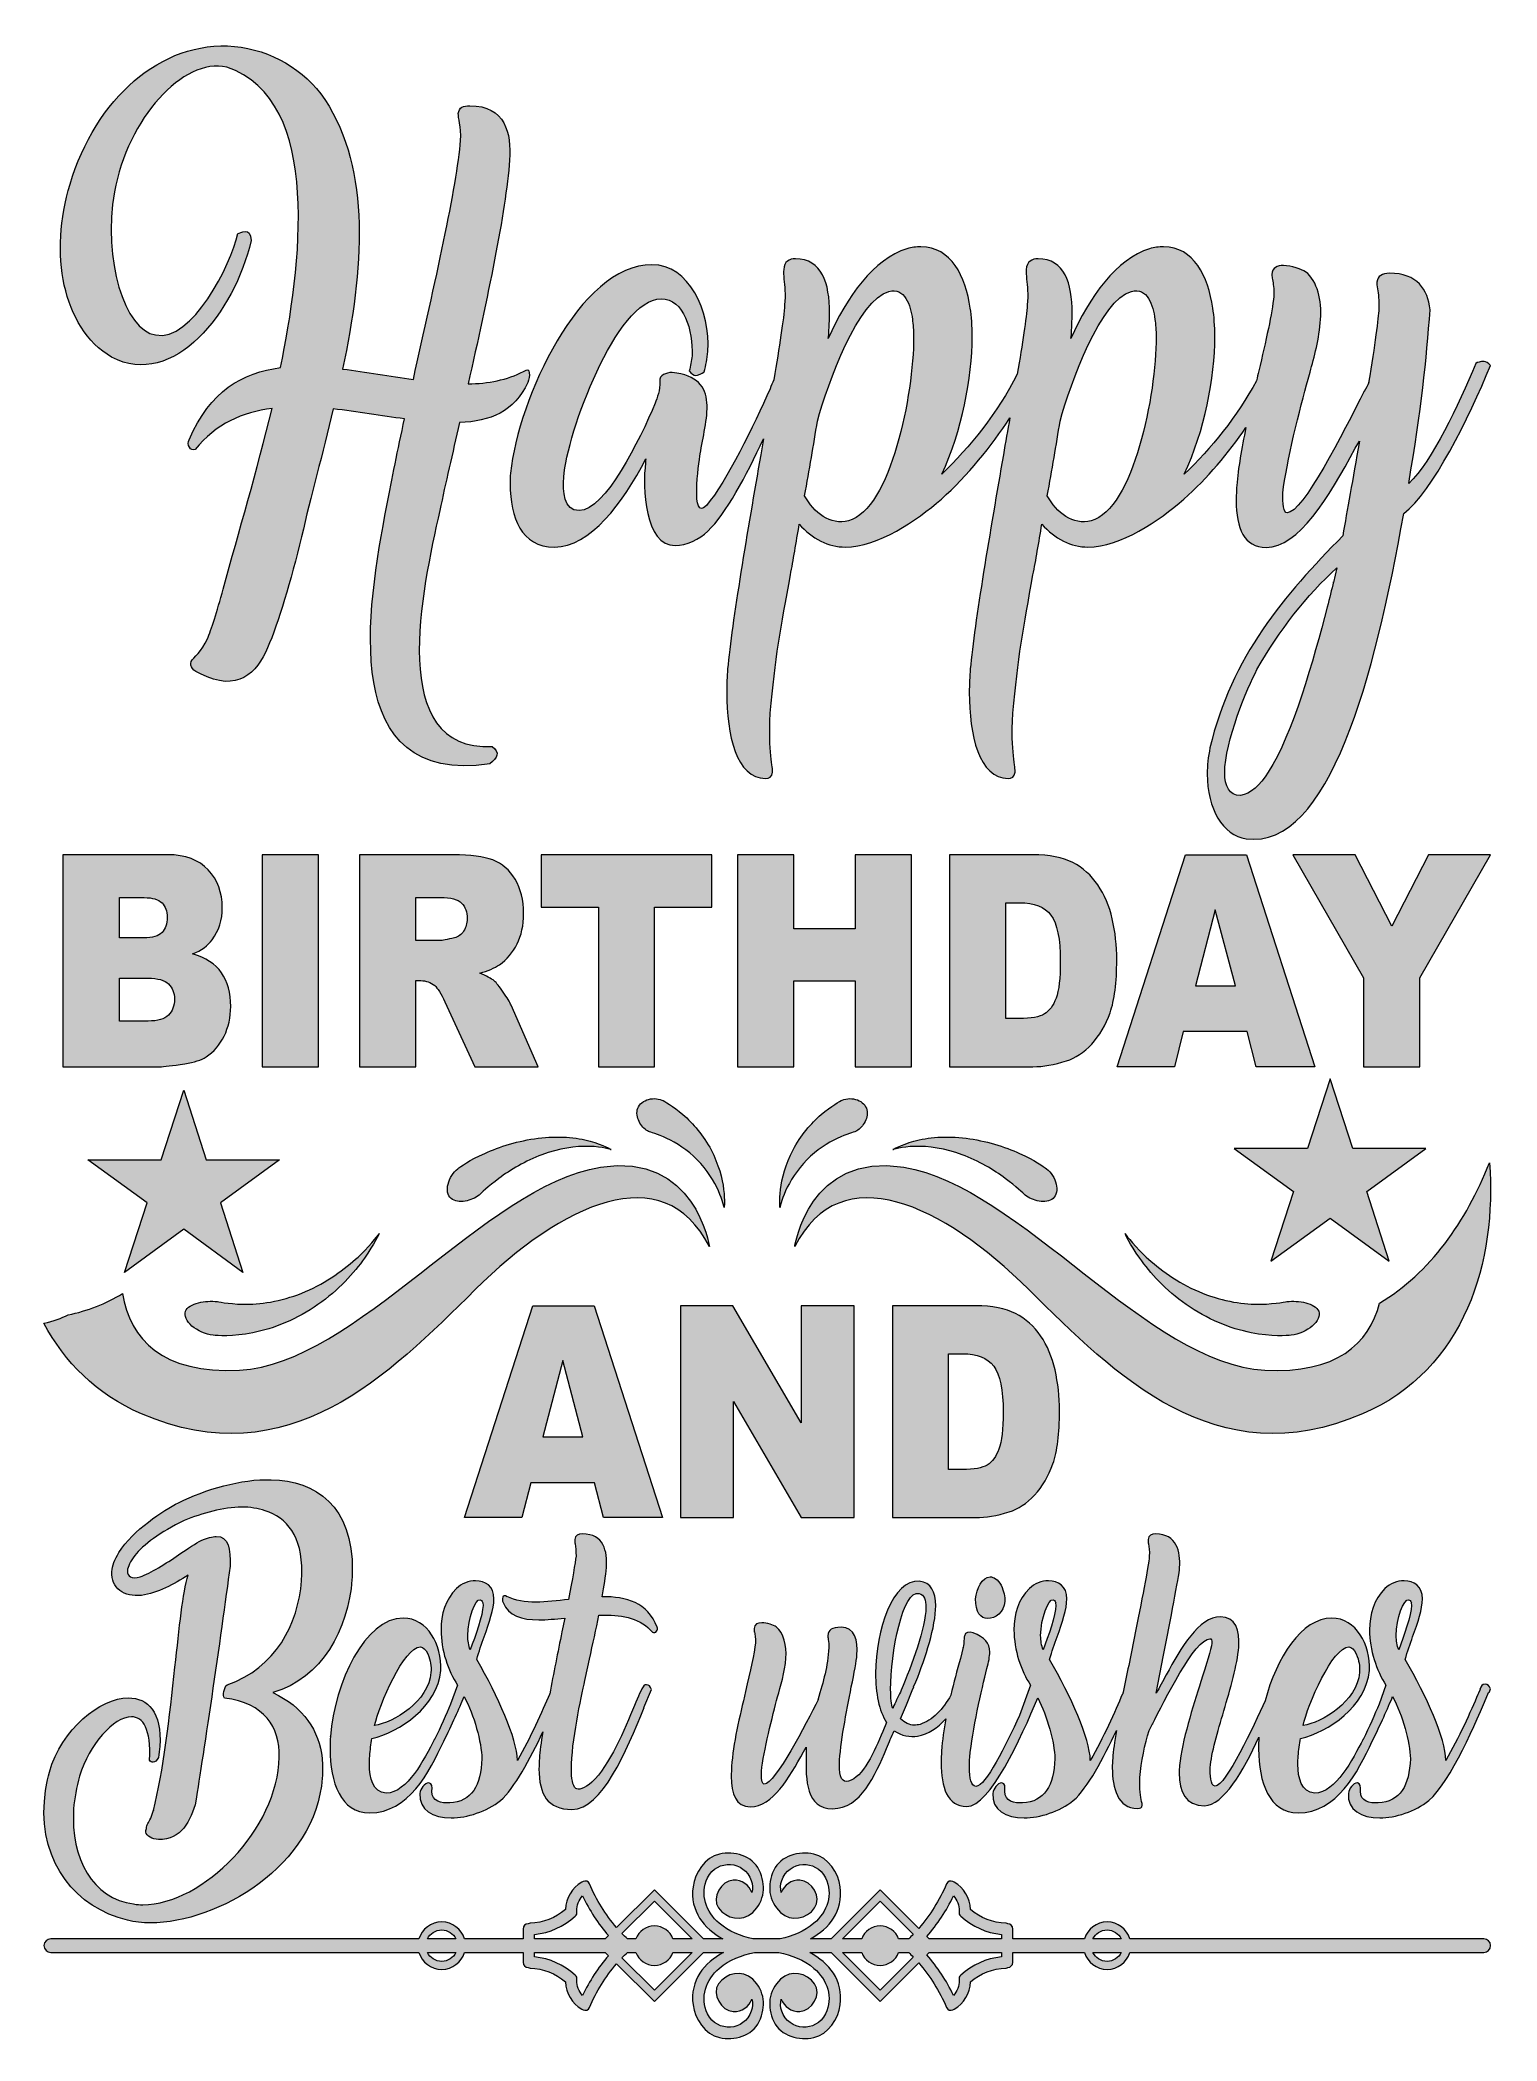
# Model space of a CAD drawing. Header units: inches. Extents: x 1.2 to 13.8, y -17.7 to -0.3.
import ezdxf

# ---------------------------------------------------------------- set-up
doc = ezdxf.new("R2010")
doc.units = ezdxf.units.IN
doc.header["$MEASUREMENT"] = 0
doc.layers.add('Layer 1', color=7, linetype='Continuous')

# ---------------------------------------------------------------- blocks, each defined once
blk = doc.blocks.new('block 2')
at = {"layer": 'Layer 1', "lineweight": 0}
for points, knots in [([(12.66, -15.516), (12.658, -15.607), (12.743, -15.621), (12.814, -15.617), (13.005, -15.609), (13.087, -15.465), (13.094, -15.233), (13.092, -15.089), (13.026, -14.854), (12.94, -14.691), (12.897, -14.794), (12.834, -14.938), (12.763, -15.081), (12.635, -15.354), (12.454, -15.704), (12.118, -15.704), (11.866, -15.704), (11.774, -15.438), (11.774, -15.147), (11.774, -15.114), (11.774, -15.081), (11.777, -15.046), (11.64, -15.339), (11.467, -15.642), (11.304, -15.642), (11.138, -15.642), (11.084, -15.522), (11.084, -15.356), (11.084, -15.337), (11.084, -15.311), (11.085, -15.292), (11.109, -15.075), (11.201, -14.78), (11.272, -14.561), (11.32, -14.409), (11.362, -14.284), (11.367, -14.227), (11.369, -14.2), (11.364, -14.189), (11.351, -14.189), (11.221, -14.189), (10.95, -14.736), (10.85, -14.932), (10.85, -14.932), (10.85, -14.93), (10.85, -14.93), (10.85, -14.93), (10.821, -14.989), (10.821, -14.989), (10.821, -14.989), (10.823, -14.989), (10.823, -14.989), (10.783, -15.1), (10.753, -15.265), (10.742, -15.396), (10.736, -15.495), (10.749, -15.567), (10.756, -15.605), (10.76, -15.617), (10.762, -15.628), (10.762, -15.636), (10.762, -15.659), (10.746, -15.666), (10.72, -15.666), (10.547, -15.666), (10.501, -15.486), (10.501, -15.313), (10.501, -15.286), (10.503, -15.257), (10.505, -15.227), (10.509, -15.168), (10.521, -15.085), (10.537, -14.988), (10.426, -15.226), (10.287, -15.488), (10.162, -15.598), (10.044, -15.691), (9.872, -15.748), (9.735, -15.748), (9.576, -15.748), (9.451, -15.68), (9.462, -15.535), (9.466, -15.495), (9.502, -15.444), (9.54, -15.444), (9.569, -15.444), (9.569, -15.482), (9.567, -15.516), (9.565, -15.607), (9.65, -15.621), (9.721, -15.617), (9.912, -15.609), (9.994, -15.465), (10.001, -15.233), (9.999, -15.092), (9.936, -14.865), (9.853, -14.703), (9.708, -15.051), (9.437, -15.649), (9.234, -15.649), (9.066, -15.649), (9.012, -15.48), (9.012, -15.269), (9.012, -15.235), (9.014, -15.2), (9.016, -15.166), (9.022, -15.072), (9.035, -14.979), (9.052, -14.886), (8.983, -14.964), (8.899, -15.019), (8.808, -15.037), (8.744, -15.048), (8.668, -15.033), (8.605, -14.991), (8.578, -15.043), (8.56, -15.088), (8.538, -15.143), (8.437, -15.379), (8.314, -15.668), (8.068, -15.668), (7.835, -15.668), (7.835, -15.419), (7.837, -15.204), (7.837, -15.168), (7.839, -15.168), (7.837, -15.134), (7.837, -15.134), (7.815, -15.174), (7.815, -15.174), (7.687, -15.402), (7.549, -15.651), (7.352, -15.651), (7.228, -15.651), (7.186, -15.543), (7.186, -15.385), (7.186, -15.358), (7.188, -15.328), (7.19, -15.299), (7.202, -15.105), (7.26, -14.864), (7.311, -14.647), (7.352, -14.472), (7.389, -14.318), (7.396, -14.225), (7.399, -14.181), (7.392, -14.151), (7.389, -14.13), (7.389, -14.13), (7.389, -14.132), (7.389, -14.132), (7.385, -14.122), (7.385, -14.111), (7.385, -14.099), (7.389, -14.063), (7.416, -14.05), (7.452, -14.05), (7.497, -14.05), (7.557, -14.071), (7.577, -14.086), (7.645, -14.141), (7.669, -14.248), (7.662, -14.358), (7.652, -14.48), (7.615, -14.609), (7.589, -14.695), (7.546, -14.856), (7.466, -15.172), (7.45, -15.341), (7.448, -15.402), (7.452, -15.455), (7.474, -15.455), (7.569, -15.455), (7.839, -14.923), (7.942, -14.721), (7.942, -14.721), (7.94, -14.723), (7.94, -14.723), (7.989, -14.552), (8.025, -14.436), (8.036, -14.265), (8.038, -14.244), (8.034, -14.217), (8.03, -14.196), (8.028, -14.181), (8.027, -14.164), (8.027, -14.164), (8.03, -14.109), (8.061, -14.09), (8.142, -14.09), (8.262, -14.09), (8.289, -14.2), (8.28, -14.333), (8.276, -14.381), (8.256, -14.485), (8.231, -14.609), (8.189, -14.824), (8.133, -15.103), (8.128, -15.278), (8.121, -15.4), (8.159, -15.442), (8.206, -15.429), (8.332, -15.398), (8.433, -15.166), (8.504, -14.997), (8.504, -14.997), (8.538, -14.917), (8.538, -14.917), (8.471, -14.818), (8.442, -14.66), (8.442, -14.491), (8.442, -14.111), (8.593, -13.67), (8.822, -13.689), (8.925, -13.698), (8.965, -13.782), (8.965, -13.902), (8.965, -14.084), (8.876, -14.35), (8.793, -14.565), (8.793, -14.565), (8.773, -14.609), (8.773, -14.609), (8.773, -14.609), (8.775, -14.607), (8.775, -14.607), (8.775, -14.607), (8.761, -14.641), (8.761, -14.641), (8.761, -14.641), (8.71, -14.765), (8.71, -14.765), (8.71, -14.765), (8.659, -14.885), (8.659, -14.885), (8.696, -14.921), (8.739, -14.942), (8.779, -14.942), (8.793, -14.942), (8.811, -14.938), (8.829, -14.934), (8.934, -14.903), (9.033, -14.8), (9.096, -14.68), (9.121, -14.573), (9.15, -14.466), (9.18, -14.36), (9.18, -14.36), (9.205, -14.263), (9.205, -14.263), (9.205, -14.263), (9.205, -14.265), (9.205, -14.265), (9.209, -14.242), (9.211, -14.221), (9.211, -14.206), (9.211, -14.187), (9.213, -14.175), (9.214, -14.166), (9.223, -14.13), (9.256, -14.126), (9.29, -14.137), (9.39, -14.179), (9.435, -14.225), (9.435, -14.305), (9.435, -14.345), (9.426, -14.392), (9.411, -14.449), (9.363, -14.63), (9.285, -14.987), (9.261, -15.221), (9.26, -15.248), (9.258, -15.284), (9.258, -15.307), (9.258, -15.406), (9.274, -15.472), (9.314, -15.474), (9.402, -15.474), (9.573, -15.12), (9.694, -14.856), (9.694, -14.856), (9.693, -14.856), (9.693, -14.856), (9.693, -14.856), (9.789, -14.592), (9.789, -14.592), (9.706, -14.468), (9.646, -14.286), (9.646, -14.113), (9.646, -13.978), (9.683, -13.846), (9.78, -13.753), (9.824, -13.708), (9.887, -13.685), (9.947, -13.685), (10.03, -13.685), (10.106, -13.73), (10.106, -13.843), (10.106, -13.93), (10.066, -14.046), (10.021, -14.172), (9.999, -14.236), (9.975, -14.301), (9.956, -14.369), (10.142, -14.693), (10.306, -15.052), (10.31, -15.248), (10.42, -15.058), (10.529, -14.816), (10.588, -14.674), (10.59, -14.67), (10.594, -14.664), (10.594, -14.664), (10.594, -14.664), (10.597, -14.655), (10.597, -14.655), (10.627, -14.503), (10.66, -14.341), (10.691, -14.185), (10.756, -13.862), (10.816, -13.569), (10.823, -13.47), (10.825, -13.424), (10.82, -13.392), (10.816, -13.365), (10.814, -13.35), (10.812, -13.337), (10.812, -13.327), (10.814, -13.289), (10.845, -13.278), (10.879, -13.278), (11.062, -13.278), (11.096, -13.43), (11.087, -13.571), (11.08, -13.656), (11.006, -14.031), (10.946, -14.333), (10.946, -14.333), (10.883, -14.662), (10.883, -14.662), (10.914, -14.613), (10.939, -14.558), (10.971, -14.504), (11.1, -14.267), (11.25, -13.999), (11.442, -13.999), (11.573, -13.999), (11.613, -14.113), (11.601, -14.263), (11.588, -14.417), (11.528, -14.624), (11.472, -14.816), (11.416, -14.999), (11.364, -15.185), (11.353, -15.309), (11.351, -15.366), (11.355, -15.472), (11.395, -15.472), (11.488, -15.472), (11.735, -14.943), (11.83, -14.73), (11.929, -14.354), (12.148, -14.01), (12.41, -14.01), (12.622, -14.01), (12.749, -14.242), (12.738, -14.466), (12.707, -14.782), (12.382, -14.997), (12.138, -15.058), (12.128, -15.105), (12.123, -15.157), (12.118, -15.212), (12.116, -15.233), (12.116, -15.261), (12.116, -15.282), (12.116, -15.404), (12.145, -15.522), (12.262, -15.533), (12.447, -15.526), (12.591, -15.242), (12.683, -15.062), (12.683, -15.062), (12.683, -15.065), (12.683, -15.065), (12.737, -14.958), (12.784, -14.848), (12.822, -14.759), (12.822, -14.759), (12.882, -14.592), (12.882, -14.592), (12.799, -14.468), (12.739, -14.286), (12.739, -14.113), (12.739, -13.978), (12.776, -13.846), (12.873, -13.753), (12.917, -13.708), (12.98, -13.685), (13.04, -13.685), (13.123, -13.685), (13.199, -13.73), (13.199, -13.843), (13.199, -13.93), (13.159, -14.046), (13.114, -14.172), (13.092, -14.236), (13.068, -14.301), (13.049, -14.369), (13.235, -14.693), (13.399, -15.052), (13.403, -15.248), (13.513, -15.058), (13.622, -14.816), (13.681, -14.674), (13.683, -14.67), (13.687, -14.664), (13.687, -14.664), (13.687, -14.664), (13.701, -14.63), (13.701, -14.63), (13.701, -14.63), (13.699, -14.63), (13.699, -14.63), (13.71, -14.603), (13.717, -14.584), (13.745, -14.584), (13.766, -14.584), (13.783, -14.601), (13.792, -14.626), (13.792, -14.626), (13.781, -14.651), (13.781, -14.651), (13.781, -14.651), (13.775, -14.658), (13.775, -14.658), (13.67, -14.906), (13.446, -15.429), (13.255, -15.598), (13.137, -15.691), (12.965, -15.748), (12.828, -15.748), (12.669, -15.748), (12.544, -15.68), (12.555, -15.535), (12.559, -15.495), (12.595, -15.444), (12.633, -15.444), (12.662, -15.444), (12.662, -15.482), (12.66, -15.516)], [0, 0, 0, 0, 1, 1, 1, 2, 2, 2, 3, 3, 3, 4, 4, 4, 5, 5, 5, 6, 6, 6, 7, 7, 7, 8, 8, 8, 9, 9, 9, 10, 10, 10, 11, 11, 11, 12, 12, 12, 13, 13, 13, 14, 14, 14, 15, 15, 15, 16, 16, 16, 17, 17, 17, 18, 18, 18, 19, 19, 19, 20, 20, 20, 21, 21, 21, 22, 22, 22, 23, 23, 23, 24, 24, 24, 25, 25, 25, 26, 26, 26, 27, 27, 27, 28, 28, 28, 29, 29, 29, 30, 30, 30, 31, 31, 31, 32, 32, 32, 33, 33, 33, 34, 34, 34, 35, 35, 35, 36, 36, 36, 37, 37, 37, 38, 38, 38, 39, 39, 39, 40, 40, 40, 41, 41, 41, 42, 42, 42, 43, 43, 43, 44, 44, 44, 45, 45, 45, 46, 46, 46, 47, 47, 47, 48, 48, 48, 49, 49, 49, 50, 50, 50, 51, 51, 51, 52, 52, 52, 53, 53, 53, 54, 54, 54, 55, 55, 55, 56, 56, 56, 57, 57, 57, 58, 58, 58, 59, 59, 59, 60, 60, 60, 61, 61, 61, 62, 62, 62, 63, 63, 63, 64, 64, 64, 65, 65, 65, 66, 66, 66, 67, 67, 67, 68, 68, 68, 69, 69, 69, 70, 70, 70, 71, 71, 71, 72, 72, 72, 73, 73, 73, 74, 74, 74, 75, 75, 75, 76, 76, 76, 77, 77, 77, 78, 78, 78, 79, 79, 79, 80, 80, 80, 81, 81, 81, 82, 82, 82, 83, 83, 83, 84, 84, 84, 85, 85, 85, 86, 86, 86, 87, 87, 87, 88, 88, 88, 89, 89, 89, 90, 90, 90, 91, 91, 91, 92, 92, 92, 93, 93, 93, 94, 94, 94, 95, 95, 95, 96, 96, 96, 97, 97, 97, 98, 98, 98, 99, 99, 99, 100, 100, 100, 101, 101, 101, 102, 102, 102, 103, 103, 103, 104, 104, 104, 105, 105, 105, 106, 106, 106, 107, 107, 107, 108, 108, 108, 109, 109, 109, 110, 110, 110, 111, 111, 111, 112, 112, 112, 113, 113, 113, 114, 114, 114, 115, 115, 115, 116, 116, 116, 117, 117, 117, 118, 118, 118, 119, 119, 119, 120, 120, 120, 121, 121, 121, 122, 122, 122, 123, 123, 123, 124, 124, 124, 125, 125, 125, 126, 126, 126, 127, 127, 127, 128, 128, 128, 129, 129, 129, 130, 130, 130, 131, 131, 131, 132, 132, 132, 133, 133, 133, 134, 134, 134, 135, 135, 135, 136, 136, 136, 137, 137, 137, 138, 138, 138, 139, 139, 139, 140, 140, 140, 141, 141, 141, 142, 142, 142, 143, 143, 143, 144, 144, 144, 145, 145, 145, 146, 146, 146, 147, 147, 147, 148, 148, 148, 149, 149, 149, 150, 150, 150, 150]), ([(8.665, -14.636), (8.753, -14.428), (8.88, -14.088), (8.88, -13.917), (8.88, -13.85), (8.864, -13.808), (8.822, -13.797), (8.677, -13.753), (8.573, -14.316), (8.573, -14.632), (8.573, -14.704), (8.58, -14.763), (8.591, -14.797), (8.591, -14.797), (8.602, -14.771), (8.602, -14.771), (8.621, -14.727), (8.645, -14.681), (8.665, -14.636)], [0, 0, 0, 0, 1, 1, 1, 2, 2, 2, 3, 3, 3, 4, 4, 4, 5, 5, 5, 6, 6, 6, 6]), ([(9.918, -14.236), (9.963, -14.111), (10.026, -13.924), (10.008, -13.877), (10.008, -13.877), (10.01, -13.877), (10.01, -13.877), (10.003, -13.86), (9.995, -13.852), (9.986, -13.85), (9.945, -13.841), (9.878, -14.012), (9.878, -14.162), (9.878, -14.206), (9.885, -14.248), (9.899, -14.286), (9.899, -14.286), (9.918, -14.236), (9.918, -14.236)], [0, 0, 0, 0, 1, 1, 1, 2, 2, 2, 3, 3, 3, 4, 4, 4, 5, 5, 5, 6, 6, 6, 6]), ([(13.011, -14.236), (13.056, -14.111), (13.119, -13.924), (13.101, -13.877), (13.101, -13.877), (13.103, -13.877), (13.103, -13.877), (13.096, -13.86), (13.088, -13.852), (13.079, -13.85), (13.038, -13.841), (12.971, -14.012), (12.971, -14.162), (12.971, -14.206), (12.978, -14.248), (12.993, -14.286), (12.993, -14.286), (13.011, -14.236), (13.011, -14.236)], [0, 0, 0, 0, 1, 1, 1, 2, 2, 2, 3, 3, 3, 4, 4, 4, 5, 5, 5, 6, 6, 6, 6]), ([(12.161, -14.944), (12.324, -14.919), (12.633, -14.736), (12.651, -14.482), (12.656, -14.43), (12.647, -14.377), (12.624, -14.322), (12.606, -14.28), (12.582, -14.261), (12.559, -14.261), (12.418, -14.261), (12.201, -14.763), (12.161, -14.944)], [0, 0, 0, 0, 1, 1, 1, 2, 2, 2, 3, 3, 3, 4, 4, 4, 4])]:
    blk.add_open_spline(points, degree=3, knots=knots, dxfattribs=at)
blk = doc.blocks.new('block 3')
at = {"layer": 'Layer 1', "lineweight": 0}
for points in [[(11.67, -7.369), (12.263, -9.213), (11.752, -9.213), (11.673, -8.908), (11.118, -8.908), (11.041, -9.213), (10.543, -9.213), (11.137, -7.369), (11.67, -7.369)], [(11.572, -8.51), (11.397, -7.847), (11.225, -8.51), (11.572, -8.51)]]:
    blk.add_lwpolyline(points, dxfattribs=at)
blk = doc.blocks.new('block 4')
at = {"layer": 'Layer 1', "lineweight": 0}
for points, knots in [([(2.501, -8.232), (2.615, -8.263), (2.698, -8.318), (2.752, -8.396), (2.805, -8.473), (2.832, -8.571), (2.832, -8.688), (2.832, -8.784), (2.813, -8.87), (2.775, -8.946), (2.737, -9.022), (2.685, -9.083), (2.619, -9.127), (2.578, -9.155), (2.516, -9.175), (2.433, -9.187), (2.323, -9.204), (2.25, -9.213), (2.214, -9.213), (2.214, -9.213), (1.371, -9.213), (1.371, -9.213), (1.371, -9.213), (1.371, -7.369), (1.371, -7.369), (1.371, -7.369), (2.285, -7.369), (2.285, -7.369), (2.438, -7.369), (2.555, -7.413), (2.636, -7.501), (2.718, -7.589), (2.759, -7.698), (2.759, -7.828), (2.759, -7.937), (2.73, -8.03), (2.671, -8.108), (2.633, -8.16), (2.576, -8.201), (2.501, -8.232)], [0, 0, 0, 0, 1, 1, 1, 2, 2, 2, 3, 3, 3, 4, 4, 4, 5, 5, 5, 6, 6, 6, 7, 7, 7, 8, 8, 8, 9, 9, 9, 10, 10, 10, 11, 11, 11, 12, 12, 12, 13, 13, 13, 13]), ([(1.864, -8.092), (1.864, -8.092), (2.076, -8.092), (2.076, -8.092), (2.152, -8.092), (2.205, -8.077), (2.235, -8.046), (2.265, -8.015), (2.28, -7.971), (2.28, -7.913), (2.28, -7.86), (2.265, -7.818), (2.235, -7.788), (2.205, -7.757), (2.153, -7.742), (2.079, -7.742), (2.079, -7.742), (1.864, -7.742), (1.864, -7.742), (1.864, -7.742), (1.864, -8.092), (1.864, -8.092)], [0, 0, 0, 0, 1, 1, 1, 2, 2, 2, 3, 3, 3, 4, 4, 4, 5, 5, 5, 6, 6, 6, 7, 7, 7, 7]), ([(2.343, -8.624), (2.343, -8.569), (2.325, -8.526), (2.291, -8.493), (2.257, -8.459), (2.197, -8.443), (2.112, -8.443), (2.112, -8.443), (1.864, -8.443), (1.864, -8.443), (1.864, -8.443), (1.864, -8.816), (1.864, -8.816), (1.864, -8.816), (2.113, -8.816), (2.113, -8.816), (2.197, -8.816), (2.256, -8.799), (2.291, -8.764), (2.325, -8.729), (2.343, -8.683), (2.343, -8.624)], [0, 0, 0, 0, 1, 1, 1, 2, 2, 2, 3, 3, 3, 4, 4, 4, 5, 5, 5, 6, 6, 6, 7, 7, 7, 7])]:
    blk.add_open_spline(points, degree=3, knots=knots, dxfattribs=at)
blk = doc.blocks.new('block 5')
at = {"layer": 'Layer 1', "lineweight": 0}
for points, knots in [([(13.792, -16.859), (13.792, -16.892), (13.765, -16.919), (13.732, -16.919), (13.732, -16.919), (10.654, -16.919), (10.654, -16.919), (10.628, -17.004), (10.549, -17.066), (10.456, -17.066), (10.363, -17.066), (10.284, -17.004), (10.259, -16.919), (10.259, -16.919), (9.636, -16.919), (9.636, -16.919), (9.636, -16.919), (9.636, -17.003), (9.636, -17.003), (9.636, -17.032), (9.615, -17.047), (9.593, -17.05), (9.588, -17.052), (9.583, -17.053), (9.577, -17.054), (9.461, -17.058), (9.355, -17.1), (9.267, -17.174), (9.266, -17.273), (9.212, -17.363), (9.126, -17.412), (9.123, -17.415), (9.119, -17.416), (9.115, -17.417), (9.094, -17.427), (9.07, -17.424), (9.058, -17.396), (8.998, -17.254), (8.917, -17.125), (8.817, -17.01), (8.817, -17.01), (8.482, -17.346), (8.482, -17.346), (8.482, -17.346), (8.055, -16.919), (8.055, -16.919), (8.055, -16.919), (7.869, -16.919), (7.869, -16.919), (8.037, -17.011), (8.162, -17.158), (8.134, -17.375), (8.119, -17.496), (8.029, -17.63), (7.904, -17.659), (7.777, -17.689), (7.618, -17.646), (7.557, -17.519), (7.496, -17.392), (7.509, -17.25), (7.615, -17.152), (7.707, -17.067), (7.844, -17.095), (7.912, -17.191), (7.975, -17.281), (7.888, -17.428), (7.784, -17.432), (7.707, -17.435), (7.646, -17.389), (7.621, -17.326), (7.613, -17.359), (7.614, -17.395), (7.626, -17.428), (7.687, -17.602), (7.924, -17.62), (8.006, -17.452), (8.075, -17.312), (8.022, -17.155), (7.906, -17.057), (7.817, -16.982), (7.711, -16.942), (7.599, -16.919), (7.599, -16.919), (7.516, -16.919), (7.516, -16.919), (7.511, -16.92), (7.506, -16.92), (7.5, -16.92), (7.498, -16.919), (7.496, -16.919), (7.494, -16.919), (7.492, -16.919), (7.49, -16.919), (7.488, -16.92), (7.482, -16.92), (7.476, -16.92), (7.472, -16.919), (7.472, -16.919), (7.388, -16.919), (7.388, -16.919), (7.277, -16.942), (7.171, -16.982), (7.082, -17.057), (6.966, -17.155), (6.912, -17.312), (6.981, -17.452), (7.064, -17.62), (7.3, -17.602), (7.361, -17.428), (7.373, -17.395), (7.374, -17.359), (7.366, -17.326), (7.342, -17.389), (7.281, -17.435), (7.204, -17.432), (7.1, -17.428), (7.012, -17.281), (7.076, -17.191), (7.144, -17.095), (7.28, -17.067), (7.373, -17.152), (7.479, -17.25), (7.491, -17.392), (7.43, -17.519), (7.369, -17.646), (7.211, -17.689), (7.084, -17.659), (6.959, -17.63), (6.869, -17.496), (6.854, -17.375), (6.826, -17.158), (6.95, -17.011), (7.118, -16.919), (7.118, -16.919), (6.945, -16.919), (6.945, -16.919), (6.945, -16.919), (6.518, -17.346), (6.518, -17.346), (6.518, -17.346), (6.189, -17.017), (6.189, -17.017), (6.092, -17.13), (6.013, -17.256), (5.954, -17.396), (5.943, -17.424), (5.918, -17.427), (5.897, -17.417), (5.894, -17.416), (5.89, -17.415), (5.886, -17.412), (5.8, -17.363), (5.747, -17.273), (5.745, -17.174), (5.657, -17.1), (5.551, -17.058), (5.436, -17.054), (5.43, -17.053), (5.424, -17.052), (5.419, -17.05), (5.397, -17.047), (5.376, -17.032), (5.376, -17.003), (5.376, -17.003), (5.376, -16.919), (5.376, -16.919), (5.376, -16.919), (4.865, -16.919), (4.865, -16.919), (4.84, -17.004), (4.761, -17.066), (4.668, -17.066), (4.574, -17.066), (4.496, -17.004), (4.47, -16.919), (4.47, -16.919), (1.268, -16.919), (1.268, -16.919), (1.235, -16.919), (1.208, -16.892), (1.208, -16.859), (1.208, -16.827), (1.235, -16.8), (1.268, -16.8), (1.268, -16.8), (4.47, -16.8), (4.47, -16.8), (4.496, -16.715), (4.574, -16.653), (4.668, -16.653), (4.761, -16.653), (4.84, -16.715), (4.865, -16.8), (4.865, -16.8), (5.376, -16.8), (5.376, -16.8), (5.376, -16.8), (5.376, -16.716), (5.376, -16.716), (5.376, -16.687), (5.397, -16.671), (5.419, -16.669), (5.424, -16.667), (5.43, -16.666), (5.436, -16.665), (5.551, -16.66), (5.657, -16.619), (5.745, -16.545), (5.747, -16.446), (5.8, -16.356), (5.886, -16.307), (5.89, -16.304), (5.894, -16.303), (5.897, -16.302), (5.918, -16.292), (5.943, -16.295), (5.954, -16.323), (6.013, -16.462), (6.092, -16.589), (6.189, -16.702), (6.189, -16.702), (6.518, -16.373), (6.518, -16.373), (6.518, -16.373), (6.945, -16.8), (6.945, -16.8), (6.945, -16.8), (7.113, -16.8), (7.113, -16.8), (6.948, -16.708), (6.826, -16.562), (6.854, -16.347), (6.869, -16.226), (6.959, -16.092), (7.084, -16.063), (7.211, -16.033), (7.369, -16.076), (7.43, -16.203), (7.491, -16.33), (7.479, -16.472), (7.373, -16.57), (7.28, -16.655), (7.144, -16.627), (7.076, -16.531), (7.012, -16.44), (7.1, -16.294), (7.204, -16.29), (7.281, -16.287), (7.342, -16.333), (7.366, -16.396), (7.374, -16.363), (7.373, -16.327), (7.361, -16.293), (7.3, -16.12), (7.064, -16.102), (6.981, -16.27), (6.912, -16.41), (6.966, -16.567), (7.082, -16.665), (7.167, -16.737), (7.269, -16.777), (7.375, -16.8), (7.375, -16.8), (7.613, -16.8), (7.613, -16.8), (7.719, -16.777), (7.821, -16.737), (7.906, -16.665), (8.022, -16.567), (8.075, -16.41), (8.006, -16.27), (7.924, -16.102), (7.687, -16.12), (7.626, -16.293), (7.614, -16.327), (7.613, -16.363), (7.621, -16.396), (7.646, -16.333), (7.707, -16.287), (7.784, -16.29), (7.888, -16.294), (7.975, -16.44), (7.912, -16.531), (7.844, -16.627), (7.707, -16.655), (7.615, -16.57), (7.509, -16.472), (7.496, -16.33), (7.557, -16.203), (7.618, -16.076), (7.777, -16.033), (7.904, -16.063), (8.029, -16.092), (8.119, -16.226), (8.134, -16.347), (8.162, -16.562), (8.04, -16.708), (7.875, -16.8), (7.875, -16.8), (8.055, -16.8), (8.055, -16.8), (8.055, -16.8), (8.482, -16.373), (8.482, -16.373), (8.482, -16.373), (8.817, -16.709), (8.817, -16.709), (8.917, -16.594), (8.998, -16.465), (9.058, -16.323), (9.07, -16.295), (9.094, -16.292), (9.115, -16.302), (9.119, -16.303), (9.123, -16.304), (9.126, -16.307), (9.212, -16.356), (9.266, -16.446), (9.267, -16.545), (9.355, -16.619), (9.461, -16.66), (9.577, -16.665), (9.583, -16.666), (9.588, -16.667), (9.593, -16.669), (9.615, -16.671), (9.636, -16.687), (9.636, -16.716), (9.636, -16.716), (9.636, -16.8), (9.636, -16.8), (9.636, -16.8), (10.259, -16.8), (10.259, -16.8), (10.284, -16.715), (10.363, -16.653), (10.456, -16.653), (10.549, -16.653), (10.628, -16.715), (10.654, -16.8), (10.654, -16.8), (13.732, -16.8), (13.732, -16.8), (13.765, -16.8), (13.792, -16.827), (13.792, -16.859)], [0, 0, 0, 0, 1, 1, 1, 2, 2, 2, 3, 3, 3, 4, 4, 4, 5, 5, 5, 6, 6, 6, 7, 7, 7, 8, 8, 8, 9, 9, 9, 10, 10, 10, 11, 11, 11, 12, 12, 12, 13, 13, 13, 14, 14, 14, 15, 15, 15, 16, 16, 16, 17, 17, 17, 18, 18, 18, 19, 19, 19, 20, 20, 20, 21, 21, 21, 22, 22, 22, 23, 23, 23, 24, 24, 24, 25, 25, 25, 26, 26, 26, 27, 27, 27, 28, 28, 28, 29, 29, 29, 30, 30, 30, 31, 31, 31, 32, 32, 32, 33, 33, 33, 34, 34, 34, 35, 35, 35, 36, 36, 36, 37, 37, 37, 38, 38, 38, 39, 39, 39, 40, 40, 40, 41, 41, 41, 42, 42, 42, 43, 43, 43, 44, 44, 44, 45, 45, 45, 46, 46, 46, 47, 47, 47, 48, 48, 48, 49, 49, 49, 50, 50, 50, 51, 51, 51, 52, 52, 52, 53, 53, 53, 54, 54, 54, 55, 55, 55, 56, 56, 56, 57, 57, 57, 58, 58, 58, 59, 59, 59, 60, 60, 60, 61, 61, 61, 62, 62, 62, 63, 63, 63, 64, 64, 64, 65, 65, 65, 66, 66, 66, 67, 67, 67, 68, 68, 68, 69, 69, 69, 70, 70, 70, 71, 71, 71, 72, 72, 72, 73, 73, 73, 74, 74, 74, 75, 75, 75, 76, 76, 76, 77, 77, 77, 78, 78, 78, 79, 79, 79, 80, 80, 80, 81, 81, 81, 82, 82, 82, 83, 83, 83, 84, 84, 84, 85, 85, 85, 86, 86, 86, 87, 87, 87, 88, 88, 88, 89, 89, 89, 90, 90, 90, 91, 91, 91, 92, 92, 92, 93, 93, 93, 94, 94, 94, 95, 95, 95, 96, 96, 96, 97, 97, 97, 98, 98, 98, 99, 99, 99, 100, 100, 100, 101, 101, 101, 102, 102, 102, 103, 103, 103, 104, 104, 104, 105, 105, 105, 106, 106, 106, 107, 107, 107, 108, 108, 108, 109, 109, 109, 110, 110, 110, 111, 111, 111, 112, 112, 112, 113, 113, 113, 114, 114, 114, 115, 115, 115, 115]), ([(6.119, -16.772), (6.028, -16.668), (5.952, -16.552), (5.893, -16.426), (5.86, -16.461), (5.842, -16.507), (5.844, -16.558), (5.844, -16.56), (5.844, -16.562), (5.843, -16.564), (5.846, -16.577), (5.842, -16.592), (5.828, -16.604), (5.728, -16.694), (5.608, -16.748), (5.476, -16.761), (5.476, -16.761), (5.476, -16.8), (5.476, -16.8), (5.476, -16.8), (6.091, -16.8), (6.091, -16.8), (6.091, -16.8), (6.119, -16.772), (6.119, -16.772)], [0, 0, 0, 0, 1, 1, 1, 2, 2, 2, 3, 3, 3, 4, 4, 4, 5, 5, 5, 6, 6, 6, 7, 7, 7, 8, 8, 8, 8]), ([(6.236, -16.753), (6.251, -16.769), (6.267, -16.785), (6.283, -16.8), (6.283, -16.8), (6.357, -16.8), (6.357, -16.8), (6.382, -16.735), (6.444, -16.688), (6.518, -16.688), (6.592, -16.688), (6.655, -16.735), (6.679, -16.8), (6.679, -16.8), (6.847, -16.8), (6.847, -16.8), (6.847, -16.8), (6.518, -16.471), (6.518, -16.471), (6.518, -16.471), (6.236, -16.753), (6.236, -16.753)], [0, 0, 0, 0, 1, 1, 1, 2, 2, 2, 3, 3, 3, 4, 4, 4, 5, 5, 5, 6, 6, 6, 7, 7, 7, 7]), ([(8.153, -16.8), (8.153, -16.8), (8.321, -16.8), (8.321, -16.8), (8.345, -16.735), (8.408, -16.688), (8.482, -16.688), (8.555, -16.688), (8.618, -16.735), (8.642, -16.8), (8.642, -16.8), (8.73, -16.8), (8.73, -16.8), (8.743, -16.787), (8.757, -16.773), (8.77, -16.76), (8.77, -16.76), (8.482, -16.471), (8.482, -16.471), (8.482, -16.471), (8.153, -16.8), (8.153, -16.8)], [0, 0, 0, 0, 1, 1, 1, 2, 2, 2, 3, 3, 3, 4, 4, 4, 5, 5, 5, 6, 6, 6, 7, 7, 7, 7]), ([(9.537, -16.761), (9.404, -16.748), (9.284, -16.694), (9.184, -16.604), (9.17, -16.592), (9.167, -16.577), (9.169, -16.564), (9.169, -16.562), (9.168, -16.56), (9.169, -16.558), (9.17, -16.507), (9.152, -16.461), (9.119, -16.426), (9.059, -16.555), (8.981, -16.673), (8.887, -16.779), (8.887, -16.779), (8.909, -16.8), (8.909, -16.8), (8.909, -16.8), (9.537, -16.8), (9.537, -16.8), (9.537, -16.8), (9.537, -16.761), (9.537, -16.761)], [0, 0, 0, 0, 1, 1, 1, 2, 2, 2, 3, 3, 3, 4, 4, 4, 5, 5, 5, 6, 6, 6, 7, 7, 7, 8, 8, 8, 8]), ([(4.544, -16.8), (4.544, -16.8), (4.791, -16.8), (4.791, -16.8), (4.769, -16.754), (4.722, -16.723), (4.668, -16.723), (4.613, -16.723), (4.567, -16.754), (4.544, -16.8)], [0, 0, 0, 0, 1, 1, 1, 2, 2, 2, 3, 3, 3, 3]), ([(10.333, -16.8), (10.333, -16.8), (10.579, -16.8), (10.579, -16.8), (10.557, -16.754), (10.51, -16.723), (10.456, -16.723), (10.402, -16.723), (10.355, -16.754), (10.333, -16.8)], [0, 0, 0, 0, 1, 1, 1, 2, 2, 2, 3, 3, 3, 3]), ([(4.791, -16.919), (4.791, -16.919), (4.544, -16.919), (4.544, -16.919), (4.567, -16.965), (4.613, -16.996), (4.668, -16.996), (4.722, -16.996), (4.769, -16.965), (4.791, -16.919)], [0, 0, 0, 0, 1, 1, 1, 2, 2, 2, 3, 3, 3, 3]), ([(6.119, -16.947), (6.119, -16.947), (6.091, -16.919), (6.091, -16.919), (6.091, -16.919), (5.476, -16.919), (5.476, -16.919), (5.476, -16.919), (5.476, -16.958), (5.476, -16.958), (5.608, -16.971), (5.728, -17.025), (5.828, -17.115), (5.842, -17.127), (5.846, -17.142), (5.843, -17.155), (5.844, -17.157), (5.844, -17.159), (5.844, -17.161), (5.842, -17.212), (5.86, -17.258), (5.893, -17.293), (5.952, -17.167), (6.028, -17.051), (6.119, -16.947)], [0, 0, 0, 0, 1, 1, 1, 2, 2, 2, 3, 3, 3, 4, 4, 4, 5, 5, 5, 6, 6, 6, 7, 7, 7, 8, 8, 8, 8]), ([(6.847, -16.919), (6.847, -16.919), (6.679, -16.919), (6.679, -16.919), (6.655, -16.984), (6.592, -17.031), (6.518, -17.031), (6.444, -17.031), (6.382, -16.984), (6.357, -16.919), (6.357, -16.919), (6.283, -16.919), (6.283, -16.919), (6.267, -16.934), (6.251, -16.95), (6.236, -16.966), (6.236, -16.966), (6.518, -17.248), (6.518, -17.248), (6.518, -17.248), (6.847, -16.919), (6.847, -16.919)], [0, 0, 0, 0, 1, 1, 1, 2, 2, 2, 3, 3, 3, 4, 4, 4, 5, 5, 5, 6, 6, 6, 7, 7, 7, 7]), ([(8.77, -16.959), (8.757, -16.946), (8.743, -16.932), (8.73, -16.919), (8.73, -16.919), (8.642, -16.919), (8.642, -16.919), (8.618, -16.984), (8.555, -17.031), (8.482, -17.031), (8.408, -17.031), (8.345, -16.984), (8.321, -16.919), (8.321, -16.919), (8.153, -16.919), (8.153, -16.919), (8.153, -16.919), (8.482, -17.248), (8.482, -17.248), (8.482, -17.248), (8.77, -16.959), (8.77, -16.959)], [0, 0, 0, 0, 1, 1, 1, 2, 2, 2, 3, 3, 3, 4, 4, 4, 5, 5, 5, 6, 6, 6, 7, 7, 7, 7]), ([(9.537, -16.919), (9.537, -16.919), (8.909, -16.919), (8.909, -16.919), (8.909, -16.919), (8.887, -16.94), (8.887, -16.94), (8.981, -17.046), (9.059, -17.164), (9.119, -17.293), (9.152, -17.258), (9.17, -17.212), (9.169, -17.161), (9.168, -17.159), (9.169, -17.157), (9.169, -17.155), (9.167, -17.142), (9.17, -17.127), (9.184, -17.115), (9.284, -17.025), (9.404, -16.971), (9.537, -16.958), (9.537, -16.958), (9.537, -16.919), (9.537, -16.919)], [0, 0, 0, 0, 1, 1, 1, 2, 2, 2, 3, 3, 3, 4, 4, 4, 5, 5, 5, 6, 6, 6, 7, 7, 7, 8, 8, 8, 8]), ([(10.579, -16.919), (10.579, -16.919), (10.333, -16.919), (10.333, -16.919), (10.355, -16.965), (10.402, -16.996), (10.456, -16.996), (10.51, -16.996), (10.557, -16.965), (10.579, -16.919)], [0, 0, 0, 0, 1, 1, 1, 2, 2, 2, 3, 3, 3, 3])]:
    blk.add_open_spline(points, degree=3, knots=knots, dxfattribs=at)
blk = doc.blocks.new('block 6')
at = {"layer": 'Layer 1', "lineweight": 0}
for points, knots in [([(5.913, -14.554), (5.881, -14.7), (5.796, -15.088), (5.796, -15.322), (5.796, -15.402), (5.805, -15.467), (5.834, -15.491), (5.856, -15.51), (5.906, -15.495), (5.975, -15.436), (6.125, -15.297), (6.262, -14.974), (6.345, -14.771), (6.345, -14.771), (6.344, -14.771), (6.344, -14.771), (6.376, -14.693), (6.403, -14.63), (6.43, -14.592), (6.432, -14.59), (6.439, -14.59), (6.45, -14.59), (6.468, -14.59), (6.483, -14.603), (6.492, -14.63), (6.492, -14.63), (6.427, -14.788), (6.427, -14.788), (6.427, -14.788), (6.429, -14.788), (6.429, -14.788), (6.273, -15.166), (6.063, -15.674), (5.801, -15.674), (5.586, -15.674), (5.514, -15.543), (5.514, -15.322), (5.514, -15.292), (5.516, -15.261), (5.518, -15.227), (5.522, -15.172), (5.532, -15.093), (5.548, -14.999), (5.438, -15.234), (5.301, -15.49), (5.178, -15.598), (5.06, -15.691), (4.888, -15.748), (4.751, -15.748), (4.592, -15.748), (4.467, -15.68), (4.478, -15.535), (4.482, -15.495), (4.518, -15.444), (4.556, -15.444), (4.585, -15.444), (4.585, -15.482), (4.583, -15.516), (4.581, -15.607), (4.666, -15.621), (4.737, -15.617), (4.928, -15.609), (5.01, -15.465), (5.017, -15.233), (5.015, -15.089), (4.949, -14.854), (4.863, -14.691), (4.82, -14.794), (4.757, -14.938), (4.686, -15.081), (4.558, -15.354), (4.377, -15.704), (4.041, -15.704), (3.789, -15.704), (3.697, -15.438), (3.697, -15.147), (3.697, -15.111), (3.697, -15.075), (3.701, -15.037), (3.701, -15.037), (3.701, -15.039), (3.701, -15.039), (3.735, -14.569), (3.999, -14.01), (4.333, -14.01), (4.545, -14.01), (4.671, -14.242), (4.661, -14.466), (4.63, -14.782), (4.304, -14.997), (4.06, -15.058), (4.051, -15.105), (4.046, -15.157), (4.041, -15.212), (4.039, -15.233), (4.039, -15.261), (4.039, -15.282), (4.039, -15.404), (4.068, -15.522), (4.185, -15.533), (4.37, -15.526), (4.514, -15.242), (4.606, -15.062), (4.606, -15.062), (4.606, -15.065), (4.606, -15.065), (4.66, -14.958), (4.707, -14.848), (4.745, -14.759), (4.745, -14.759), (4.805, -14.592), (4.805, -14.592), (4.722, -14.468), (4.662, -14.286), (4.662, -14.113), (4.662, -13.978), (4.699, -13.846), (4.796, -13.753), (4.84, -13.708), (4.903, -13.685), (4.963, -13.685), (5.046, -13.685), (5.122, -13.73), (5.122, -13.843), (5.122, -13.93), (5.082, -14.046), (5.037, -14.172), (5.015, -14.236), (4.991, -14.301), (4.972, -14.369), (5.158, -14.693), (5.322, -15.052), (5.326, -15.248), (5.436, -15.058), (5.545, -14.816), (5.604, -14.674), (5.605, -14.673), (5.606, -14.671), (5.607, -14.67), (5.64, -14.494), (5.678, -14.303), (5.713, -14.13), (5.713, -14.13), (5.738, -14.01), (5.738, -14.01), (5.657, -14.018), (5.583, -14.025), (5.512, -14.025), (5.366, -14.025), (5.246, -13.991), (5.201, -13.875), (5.19, -13.846), (5.192, -13.793), (5.237, -13.824), (5.237, -13.824), (5.235, -13.822), (5.235, -13.822), (5.308, -13.858), (5.395, -13.871), (5.487, -13.871), (5.574, -13.871), (5.677, -13.858), (5.771, -13.848), (5.803, -13.673), (5.83, -13.529), (5.836, -13.47), (5.837, -13.424), (5.832, -13.392), (5.828, -13.365), (5.827, -13.35), (5.825, -13.337), (5.825, -13.327), (5.828, -13.287), (5.857, -13.278), (5.892, -13.278), (6.08, -13.278), (6.11, -13.426), (6.1, -13.571), (6.094, -13.645), (6.08, -13.73), (6.063, -13.824), (6.275, -13.822), (6.459, -13.873), (6.542, -14.088), (6.542, -14.088), (6.541, -14.088), (6.541, -14.088), (6.552, -14.111), (6.53, -14.147), (6.501, -14.132), (6.401, -14.014), (6.248, -13.983), (6.08, -13.983), (6.08, -13.983), (6.035, -13.983), (6.035, -13.983), (6.011, -14.107), (5.982, -14.236), (5.953, -14.366), (5.953, -14.366), (5.919, -14.527), (5.919, -14.527), (5.919, -14.527), (5.913, -14.554), (5.913, -14.554)], [0, 0, 0, 0, 1, 1, 1, 2, 2, 2, 3, 3, 3, 4, 4, 4, 5, 5, 5, 6, 6, 6, 7, 7, 7, 8, 8, 8, 9, 9, 9, 10, 10, 10, 11, 11, 11, 12, 12, 12, 13, 13, 13, 14, 14, 14, 15, 15, 15, 16, 16, 16, 17, 17, 17, 18, 18, 18, 19, 19, 19, 20, 20, 20, 21, 21, 21, 22, 22, 22, 23, 23, 23, 24, 24, 24, 25, 25, 25, 26, 26, 26, 27, 27, 27, 28, 28, 28, 29, 29, 29, 30, 30, 30, 31, 31, 31, 32, 32, 32, 33, 33, 33, 34, 34, 34, 35, 35, 35, 36, 36, 36, 37, 37, 37, 38, 38, 38, 39, 39, 39, 40, 40, 40, 41, 41, 41, 42, 42, 42, 43, 43, 43, 44, 44, 44, 45, 45, 45, 46, 46, 46, 47, 47, 47, 48, 48, 48, 49, 49, 49, 50, 50, 50, 51, 51, 51, 52, 52, 52, 53, 53, 53, 54, 54, 54, 55, 55, 55, 56, 56, 56, 57, 57, 57, 58, 58, 58, 59, 59, 59, 60, 60, 60, 61, 61, 61, 62, 62, 62, 63, 63, 63, 64, 64, 64, 65, 65, 65, 66, 66, 66, 67, 67, 67, 68, 68, 68, 68]), ([(4.934, -14.236), (4.979, -14.111), (5.042, -13.924), (5.024, -13.877), (5.024, -13.877), (5.026, -13.877), (5.026, -13.877), (5.019, -13.86), (5.011, -13.852), (5.002, -13.85), (4.961, -13.841), (4.894, -14.012), (4.894, -14.162), (4.894, -14.206), (4.901, -14.248), (4.916, -14.286), (4.916, -14.286), (4.934, -14.236), (4.934, -14.236)], [0, 0, 0, 0, 1, 1, 1, 2, 2, 2, 3, 3, 3, 4, 4, 4, 5, 5, 5, 6, 6, 6, 6]), ([(4.084, -14.944), (4.247, -14.919), (4.556, -14.736), (4.574, -14.482), (4.579, -14.43), (4.57, -14.377), (4.547, -14.322), (4.529, -14.28), (4.505, -14.261), (4.482, -14.261), (4.341, -14.261), (4.124, -14.763), (4.084, -14.944)], [0, 0, 0, 0, 1, 1, 1, 2, 2, 2, 3, 3, 3, 4, 4, 4, 4])]:
    blk.add_open_spline(points, degree=3, knots=knots, dxfattribs=at)
blk = doc.blocks.new('block 7')
at = {"layer": 'Layer 1', "lineweight": 0}
for points, knots in [([(5.266, -4.049), (5.335, -3.399), (5.867, -2.236), (6.496, -2.236), (6.82, -2.236), (7.006, -2.634), (6.983, -2.992), (6.978, -3.054), (6.967, -3.112), (6.95, -3.167), (6.95, -3.167), (6.947, -3.17), (6.947, -3.17), (6.939, -3.183), (6.892, -3.199), (6.878, -3.199), (6.859, -3.199), (6.837, -3.186), (6.82, -3.16), (6.834, -3.115), (6.839, -3.073), (6.845, -3.028), (6.853, -2.808), (6.778, -2.533), (6.576, -2.533), (6.186, -2.533), (5.756, -3.706), (5.729, -4.084), (5.72, -4.207), (5.731, -4.375), (5.862, -4.375), (6.094, -4.375), (6.388, -3.758), (6.526, -3.441), (6.538, -3.393), (6.571, -3.328), (6.565, -3.251), (6.56, -3.193), (6.618, -3.176), (6.673, -3.173), (6.892, -3.196), (6.964, -3.299), (6.975, -3.435), (6.986, -3.574), (6.936, -3.742), (6.917, -3.881), (6.903, -3.968), (6.831, -4.475), (6.97, -4.33), (7.15, -4.12), (7.38, -3.635), (7.524, -3.315), (7.534, -3.289), (7.545, -3.263), (7.556, -3.237), (7.605, -2.948), (7.643, -2.707), (7.651, -2.585), (7.659, -2.495), (7.651, -2.42), (7.645, -2.362), (7.643, -2.327), (7.64, -2.301), (7.643, -2.278), (7.645, -2.207), (7.692, -2.184), (7.745, -2.184), (7.975, -2.184), (8.042, -2.398), (8.042, -2.656), (8.042, -2.701), (8.039, -2.753), (8.036, -2.802), (8.036, -2.824), (8.033, -2.86), (8.03, -2.879), (8.191, -2.514), (8.429, -2.184), (8.715, -2.097), (8.756, -2.084), (8.795, -2.081), (8.836, -2.081), (9.1, -2.081), (9.224, -2.336), (9.266, -2.614), (9.277, -2.685), (9.282, -2.769), (9.282, -2.86), (9.282, -3.222), (9.194, -3.681), (9.017, -4.059), (9.261, -3.823), (9.505, -3.522), (9.675, -3.188), (9.72, -2.921), (9.754, -2.7), (9.762, -2.585), (9.77, -2.495), (9.762, -2.42), (9.756, -2.362), (9.753, -2.327), (9.75, -2.301), (9.753, -2.278), (9.756, -2.207), (9.803, -2.184), (9.856, -2.184), (10.086, -2.184), (10.152, -2.398), (10.152, -2.656), (10.152, -2.701), (10.149, -2.753), (10.147, -2.802), (10.147, -2.824), (10.144, -2.86), (10.141, -2.879), (10.302, -2.514), (10.54, -2.184), (10.825, -2.097), (10.867, -2.084), (10.906, -2.081), (10.947, -2.081), (11.21, -2.081), (11.335, -2.336), (11.376, -2.614), (11.387, -2.685), (11.393, -2.769), (11.393, -2.86), (11.393, -3.222), (11.304, -3.681), (11.127, -4.059), (11.358, -3.836), (11.588, -3.556), (11.755, -3.245), (11.762, -3.216), (11.769, -3.188), (11.775, -3.16), (11.836, -2.902), (11.894, -2.653), (11.905, -2.511), (11.911, -2.443), (11.9, -2.398), (11.894, -2.365), (11.892, -2.349), (11.889, -2.339), (11.889, -2.32), (11.892, -2.262), (11.939, -2.243), (11.989, -2.243), (12.061, -2.243), (12.149, -2.275), (12.182, -2.297), (12.288, -2.381), (12.324, -2.546), (12.313, -2.711), (12.302, -2.879), (12.257, -3.044), (12.221, -3.17), (12.221, -3.17), (12.205, -3.231), (12.205, -3.231), (12.135, -3.48), (12.011, -3.965), (11.986, -4.22), (11.983, -4.314), (11.989, -4.395), (12.022, -4.395), (12.157, -4.395), (12.512, -3.697), (12.692, -3.335), (12.692, -3.335), (12.692, -3.338), (12.692, -3.338), (12.706, -3.312), (12.723, -3.286), (12.734, -3.26), (12.734, -3.26), (12.731, -3.264), (12.731, -3.264), (12.786, -2.934), (12.817, -2.695), (12.819, -2.621), (12.825, -2.546), (12.814, -2.491), (12.808, -2.446), (12.803, -2.42), (12.803, -2.401), (12.803, -2.388), (12.808, -2.33), (12.853, -2.314), (12.911, -2.31), (13.155, -2.31), (13.246, -2.449), (13.265, -2.627), (13.235, -3.067), (13.188, -3.493), (13.08, -4.139), (13.285, -3.946), (13.509, -3.458), (13.664, -3.096), (13.664, -3.096), (13.675, -3.086), (13.675, -3.086), (13.678, -3.086), (13.684, -3.086), (13.692, -3.083), (13.717, -3.076), (13.75, -3.067), (13.792, -3.112), (13.601, -3.571), (13.288, -4.211), (13.036, -4.401), (12.786, -5.817), (12.385, -7.329), (11.667, -7.229), (11.462, -7.2), (11.327, -6.97), (11.327, -6.666), (11.327, -6.592), (11.335, -6.518), (11.351, -6.44), (11.534, -5.649), (12.002, -5.106), (12.506, -4.595), (12.545, -4.369), (12.592, -4.11), (12.651, -3.771), (12.651, -3.771), (12.615, -3.832), (12.615, -3.832), (12.379, -4.269), (12.121, -4.695), (11.839, -4.695), (11.648, -4.695), (11.579, -4.53), (11.579, -4.288), (11.579, -4.246), (11.581, -4.201), (11.584, -4.156), (11.596, -4.008), (11.626, -3.832), (11.664, -3.652), (11.513, -3.873), (11.329, -4.094), (11.124, -4.275), (10.906, -4.463), (10.579, -4.692), (10.288, -4.692), (10.147, -4.692), (9.997, -4.621), (9.889, -4.492), (9.861, -4.656), (9.836, -4.808), (9.811, -4.934), (9.731, -5.387), (9.676, -5.668), (9.637, -6.136), (9.631, -6.201), (9.631, -6.256), (9.631, -6.308), (9.631, -6.437), (9.642, -6.531), (9.651, -6.586), (9.654, -6.615), (9.656, -6.624), (9.656, -6.65), (9.651, -6.696), (9.626, -6.705), (9.595, -6.705), (9.341, -6.705), (9.257, -6.327), (9.257, -5.956), (9.257, -5.891), (9.26, -5.817), (9.266, -5.752), (9.302, -5.351), (9.443, -4.527), (9.554, -3.891), (9.572, -3.782), (9.591, -3.674), (9.61, -3.568), (9.45, -3.815), (9.244, -4.071), (9.014, -4.275), (8.795, -4.463), (8.468, -4.692), (8.177, -4.692), (8.036, -4.692), (7.886, -4.621), (7.778, -4.492), (7.751, -4.656), (7.726, -4.808), (7.701, -4.934), (7.62, -5.387), (7.565, -5.668), (7.526, -6.136), (7.521, -6.201), (7.521, -6.256), (7.521, -6.308), (7.521, -6.437), (7.532, -6.531), (7.54, -6.586), (7.543, -6.615), (7.546, -6.624), (7.546, -6.65), (7.54, -6.696), (7.515, -6.705), (7.485, -6.705), (7.23, -6.705), (7.147, -6.327), (7.147, -5.956), (7.147, -5.891), (7.15, -5.817), (7.155, -5.752), (7.191, -5.351), (7.332, -4.527), (7.443, -3.891), (7.451, -3.844), (7.459, -3.797), (7.467, -3.75), (7.317, -4.071), (7.139, -4.405), (6.983, -4.553), (6.909, -4.624), (6.798, -4.679), (6.698, -4.679), (6.435, -4.679), (6.413, -4.175), (6.441, -3.958), (6.441, -3.949), (6.441, -3.955), (6.443, -3.926), (6.244, -4.311), (5.959, -4.692), (5.648, -4.692), (5.358, -4.692), (5.263, -4.437), (5.263, -4.143), (5.263, -4.117), (5.263, -4.078), (5.266, -4.049)], [0, 0, 0, 0, 1, 1, 1, 2, 2, 2, 3, 3, 3, 4, 4, 4, 5, 5, 5, 6, 6, 6, 7, 7, 7, 8, 8, 8, 9, 9, 9, 10, 10, 10, 11, 11, 11, 12, 12, 12, 13, 13, 13, 14, 14, 14, 15, 15, 15, 16, 16, 16, 17, 17, 17, 18, 18, 18, 19, 19, 19, 20, 20, 20, 21, 21, 21, 22, 22, 22, 23, 23, 23, 24, 24, 24, 25, 25, 25, 26, 26, 26, 27, 27, 27, 28, 28, 28, 29, 29, 29, 30, 30, 30, 31, 31, 31, 32, 32, 32, 33, 33, 33, 34, 34, 34, 35, 35, 35, 36, 36, 36, 37, 37, 37, 38, 38, 38, 39, 39, 39, 40, 40, 40, 41, 41, 41, 42, 42, 42, 43, 43, 43, 44, 44, 44, 45, 45, 45, 46, 46, 46, 47, 47, 47, 48, 48, 48, 49, 49, 49, 50, 50, 50, 51, 51, 51, 52, 52, 52, 53, 53, 53, 54, 54, 54, 55, 55, 55, 56, 56, 56, 57, 57, 57, 58, 58, 58, 59, 59, 59, 60, 60, 60, 61, 61, 61, 62, 62, 62, 63, 63, 63, 64, 64, 64, 65, 65, 65, 66, 66, 66, 67, 67, 67, 68, 68, 68, 69, 69, 69, 70, 70, 70, 71, 71, 71, 72, 72, 72, 73, 73, 73, 74, 74, 74, 75, 75, 75, 76, 76, 76, 77, 77, 77, 78, 78, 78, 79, 79, 79, 80, 80, 80, 81, 81, 81, 82, 82, 82, 83, 83, 83, 84, 84, 84, 85, 85, 85, 86, 86, 86, 87, 87, 87, 88, 88, 88, 89, 89, 89, 90, 90, 90, 91, 91, 91, 92, 92, 92, 93, 93, 93, 94, 94, 94, 95, 95, 95, 96, 96, 96, 97, 97, 97, 98, 98, 98, 99, 99, 99, 100, 100, 100, 101, 101, 101, 102, 102, 102, 103, 103, 103, 104, 104, 104, 105, 105, 105, 106, 106, 106, 107, 107, 107, 108, 108, 108, 109, 109, 109, 110, 110, 110, 111, 111, 111, 112, 112, 112, 113, 113, 113, 113]), ([(7.825, -4.246), (7.903, -4.395), (8.05, -4.505), (8.205, -4.463), (8.576, -4.366), (8.773, -3.357), (8.773, -2.866), (8.773, -2.808), (8.767, -2.753), (8.762, -2.711), (8.748, -2.588), (8.695, -2.43), (8.557, -2.469), (8.291, -2.537), (8.028, -3.264), (7.936, -3.597), (7.903, -3.803), (7.867, -4.02), (7.825, -4.246)], [0, 0, 0, 0, 1, 1, 1, 2, 2, 2, 3, 3, 3, 4, 4, 4, 5, 5, 5, 6, 6, 6, 6]), ([(9.936, -4.246), (10.014, -4.395), (10.16, -4.505), (10.316, -4.463), (10.687, -4.366), (10.883, -3.357), (10.883, -2.866), (10.883, -2.808), (10.878, -2.753), (10.872, -2.711), (10.858, -2.588), (10.806, -2.43), (10.667, -2.469), (10.401, -2.537), (10.138, -3.264), (10.047, -3.597), (10.014, -3.803), (9.978, -4.02), (9.936, -4.246)], [0, 0, 0, 0, 1, 1, 1, 2, 2, 2, 3, 3, 3, 4, 4, 4, 5, 5, 5, 6, 6, 6, 6]), ([(12.454, -4.873), (12.196, -5.109), (11.95, -5.419), (11.759, -5.758), (11.678, -5.914), (11.479, -6.385), (11.479, -6.657), (11.479, -6.77), (11.518, -6.854), (11.617, -6.854), (11.703, -6.841), (11.786, -6.763), (11.858, -6.65), (12.074, -6.317), (12.249, -5.674), (12.371, -5.216), (12.393, -5.138), (12.407, -5.06), (12.426, -4.996), (12.426, -4.996), (12.426, -4.999), (12.426, -4.999), (12.426, -4.999), (12.454, -4.873), (12.454, -4.873)], [0, 0, 0, 0, 1, 1, 1, 2, 2, 2, 3, 3, 3, 4, 4, 4, 5, 5, 5, 6, 6, 6, 7, 7, 7, 8, 8, 8, 8])]:
    blk.add_open_spline(points, degree=3, knots=knots, dxfattribs=at)
blk = doc.blocks.new('block 8')
at = {"layer": 'Layer 1', "lineweight": 0}
for points in [[(6.587, -13.136), (6.075, -13.136), (5.996, -12.832), (5.442, -12.832), (5.365, -13.136), (4.866, -13.136), (5.46, -11.292), (5.993, -11.292), (6.587, -13.136)], [(5.895, -12.433), (5.721, -11.77), (5.548, -12.433), (5.895, -12.433)]]:
    blk.add_lwpolyline(points, dxfattribs=at)
blk = doc.blocks.new('block 9')
at = {"layer": 'Layer 1', "lineweight": 0}
for points, knots in [([(9.811, -9.213), (9.811, -9.213), (9.085, -9.213), (9.085, -9.213), (9.085, -9.213), (9.085, -7.369), (9.085, -7.369), (9.085, -7.369), (9.811, -7.369), (9.811, -7.369), (9.954, -7.369), (10.069, -7.391), (10.157, -7.437), (10.245, -7.482), (10.318, -7.547), (10.376, -7.632), (10.433, -7.716), (10.475, -7.815), (10.501, -7.927), (10.527, -8.04), (10.54, -8.159), (10.54, -8.284), (10.54, -8.481), (10.52, -8.634), (10.482, -8.743), (10.443, -8.851), (10.39, -8.942), (10.322, -9.016), (10.253, -9.089), (10.18, -9.138), (10.102, -9.162), (9.995, -9.196), (9.898, -9.213), (9.811, -9.213)], [0, 0, 0, 0, 1, 1, 1, 2, 2, 2, 3, 3, 3, 4, 4, 4, 5, 5, 5, 6, 6, 6, 7, 7, 7, 8, 8, 8, 9, 9, 9, 10, 10, 10, 11, 11, 11, 11]), ([(9.693, -8.794), (9.795, -8.794), (9.868, -8.781), (9.911, -8.754), (9.954, -8.728), (9.988, -8.682), (10.012, -8.616), (10.037, -8.55), (10.049, -8.443), (10.049, -8.296), (10.049, -8.1), (10.022, -7.967), (9.967, -7.894), (9.912, -7.822), (9.822, -7.786), (9.695, -7.786), (9.695, -7.786), (9.574, -7.786), (9.574, -7.786), (9.574, -7.786), (9.574, -8.794), (9.574, -8.794), (9.574, -8.794), (9.693, -8.794), (9.693, -8.794)], [0, 0, 0, 0, 1, 1, 1, 2, 2, 2, 3, 3, 3, 4, 4, 4, 5, 5, 5, 6, 6, 6, 7, 7, 7, 8, 8, 8, 8])]:
    blk.add_open_spline(points, degree=3, knots=knots, dxfattribs=at)
blk = doc.blocks.new('block 10')
at = {"layer": 'Layer 1', "lineweight": 0}
for points, knots in [([(9.604, -13.086), (9.497, -13.12), (9.4, -13.136), (9.313, -13.136), (9.313, -13.136), (8.588, -13.136), (8.588, -13.136), (8.588, -13.136), (8.588, -11.292), (8.588, -11.292), (8.588, -11.292), (9.313, -11.292), (9.313, -11.292), (9.456, -11.292), (9.572, -11.315), (9.66, -11.36), (9.748, -11.406), (9.821, -11.471), (9.878, -11.555), (9.936, -11.64), (9.978, -11.738), (10.003, -11.851), (10.029, -11.963), (10.042, -12.082), (10.042, -12.208), (10.042, -12.405), (10.023, -12.558), (9.985, -12.667), (9.946, -12.775), (9.893, -12.866), (9.824, -12.939), (9.756, -13.013), (9.683, -13.062), (9.604, -13.086)], [0, 0, 0, 0, 1, 1, 1, 2, 2, 2, 3, 3, 3, 4, 4, 4, 5, 5, 5, 6, 6, 6, 7, 7, 7, 8, 8, 8, 9, 9, 9, 10, 10, 10, 11, 11, 11, 11]), ([(9.552, -12.219), (9.552, -12.024), (9.524, -11.89), (9.47, -11.818), (9.415, -11.746), (9.325, -11.71), (9.198, -11.71), (9.198, -11.71), (9.076, -11.71), (9.076, -11.71), (9.076, -11.71), (9.076, -12.717), (9.076, -12.717), (9.076, -12.717), (9.196, -12.717), (9.196, -12.717), (9.298, -12.717), (9.371, -12.704), (9.414, -12.678), (9.457, -12.651), (9.491, -12.605), (9.515, -12.539), (9.539, -12.474), (9.552, -12.367), (9.552, -12.219)], [0, 0, 0, 0, 1, 1, 1, 2, 2, 2, 3, 3, 3, 4, 4, 4, 5, 5, 5, 6, 6, 6, 7, 7, 7, 8, 8, 8, 8])]:
    blk.add_open_spline(points, degree=3, knots=knots, dxfattribs=at)
blk = doc.blocks.new('block 11')
at = {"layer": 'Layer 1', "lineweight": 0}
for points, knots in [([(4.444, -9.213), (4.444, -9.213), (3.953, -9.213), (3.953, -9.213), (3.953, -9.213), (3.953, -7.369), (3.953, -7.369), (3.953, -7.369), (4.767, -7.369), (4.767, -7.369), (4.918, -7.369), (5.034, -7.384), (5.113, -7.414), (5.193, -7.444), (5.257, -7.5), (5.306, -7.582), (5.355, -7.664), (5.38, -7.763), (5.38, -7.881), (5.38, -7.983), (5.361, -8.071), (5.324, -8.145), (5.286, -8.22), (5.235, -8.28), (5.169, -8.326), (5.128, -8.355), (5.07, -8.38), (4.998, -8.399), (5.056, -8.422), (5.098, -8.444), (5.125, -8.467), (5.143, -8.482), (5.169, -8.514), (5.203, -8.564), (5.237, -8.613), (5.26, -8.651), (5.271, -8.678), (5.271, -8.678), (5.508, -9.213), (5.508, -9.213), (5.508, -9.213), (4.956, -9.213), (4.956, -9.213), (4.956, -9.213), (4.695, -8.649), (4.695, -8.649), (4.662, -8.576), (4.632, -8.529), (4.607, -8.507), (4.571, -8.479), (4.531, -8.464), (4.487, -8.464), (4.487, -8.464), (4.444, -8.464), (4.444, -8.464), (4.444, -8.464), (4.444, -9.213), (4.444, -9.213)], [0, 0, 0, 0, 1, 1, 1, 2, 2, 2, 3, 3, 3, 4, 4, 4, 5, 5, 5, 6, 6, 6, 7, 7, 7, 8, 8, 8, 9, 9, 9, 10, 10, 10, 11, 11, 11, 12, 12, 12, 13, 13, 13, 14, 14, 14, 15, 15, 15, 16, 16, 16, 17, 17, 17, 18, 18, 18, 19, 19, 19, 19]), ([(4.444, -8.116), (4.444, -8.116), (4.65, -8.116), (4.65, -8.116), (4.672, -8.116), (4.715, -8.107), (4.779, -8.091), (4.811, -8.083), (4.838, -8.064), (4.858, -8.033), (4.879, -8.002), (4.889, -7.966), (4.889, -7.926), (4.889, -7.866), (4.873, -7.821), (4.841, -7.789), (4.808, -7.757), (4.747, -7.741), (4.658, -7.741), (4.658, -7.741), (4.444, -7.741), (4.444, -7.741), (4.444, -7.741), (4.444, -8.116), (4.444, -8.116)], [0, 0, 0, 0, 1, 1, 1, 2, 2, 2, 3, 3, 3, 4, 4, 4, 5, 5, 5, 6, 6, 6, 7, 7, 7, 8, 8, 8, 8])]:
    blk.add_open_spline(points, degree=3, knots=knots, dxfattribs=at)

msp = doc.modelspace()

# ---------------------------------------------------------------- hatches: boundary and pattern name
at = {"layer": 'Layer 1', "true_color": 0x010101}
h = msp.add_hatch(color=18, dxfattribs=at)
h.dxf.hatch_style = 2
h.paths.add_polyline_path([(1.908, -11.002), (2.105, -10.396), (1.59, -10.022), (2.227, -10.022), (2.424, -9.416), (2.62, -10.022), (3.257, -10.022), (2.742, -10.396), (2.939, -11.002), (2.424, -10.627)])
edge = h.paths.add_edge_path()
edge.add_spline(control_points=[(12.66, -15.516), (12.658, -15.607), (12.743, -15.621), (12.814, -15.617), (13.005, -15.609), (13.087, -15.465), (13.094, -15.233), (13.092, -15.089), (13.026, -14.854), (12.94, -14.691), (12.897, -14.794), (12.834, -14.938), (12.763, -15.081), (12.635, -15.354), (12.454, -15.704), (12.118, -15.704), (11.866, -15.704), (11.774, -15.438), (11.774, -15.147), (11.774, -15.114), (11.774, -15.081), (11.777, -15.046), (11.64, -15.339), (11.467, -15.642), (11.304, -15.642), (11.138, -15.642), (11.084, -15.522), (11.084, -15.356), (11.084, -15.337), (11.084, -15.311), (11.085, -15.292), (11.109, -15.075), (11.201, -14.78), (11.272, -14.561), (11.32, -14.409), (11.362, -14.284), (11.367, -14.227), (11.369, -14.2), (11.364, -14.189), (11.351, -14.189), (11.221, -14.189), (10.95, -14.736), (10.85, -14.932), (10.85, -14.932), (10.85, -14.93), (10.85, -14.93), (10.85, -14.93), (10.821, -14.989), (10.821, -14.989), (10.821, -14.989), (10.823, -14.989), (10.823, -14.989), (10.783, -15.1), (10.753, -15.265), (10.742, -15.396), (10.736, -15.495), (10.749, -15.567), (10.756, -15.605), (10.76, -15.617), (10.762, -15.628), (10.762, -15.636), (10.762, -15.659), (10.746, -15.666), (10.72, -15.666), (10.547, -15.666), (10.501, -15.486), (10.501, -15.313), (10.501, -15.286), (10.503, -15.257), (10.505, -15.227), (10.509, -15.168), (10.521, -15.085), (10.537, -14.988), (10.426, -15.226), (10.287, -15.488), (10.162, -15.598), (10.044, -15.691), (9.872, -15.748), (9.735, -15.748), (9.576, -15.748), (9.451, -15.68), (9.462, -15.535), (9.466, -15.495), (9.502, -15.444), (9.54, -15.444), (9.569, -15.444), (9.569, -15.482), (9.567, -15.516), (9.565, -15.607), (9.65, -15.621), (9.721, -15.617), (9.912, -15.609), (9.994, -15.465), (10.001, -15.233), (9.999, -15.092), (9.936, -14.865), (9.853, -14.703), (9.708, -15.051), (9.437, -15.649), (9.234, -15.649), (9.066, -15.649), (9.012, -15.48), (9.012, -15.269), (9.012, -15.235), (9.014, -15.2), (9.016, -15.166), (9.022, -15.072), (9.035, -14.979), (9.052, -14.886), (8.983, -14.964), (8.899, -15.019), (8.808, -15.037), (8.744, -15.048), (8.668, -15.033), (8.605, -14.991), (8.578, -15.043), (8.56, -15.088), (8.538, -15.143), (8.437, -15.379), (8.314, -15.668), (8.068, -15.668), (7.835, -15.668), (7.835, -15.419), (7.837, -15.204), (7.837, -15.168), (7.839, -15.168), (7.837, -15.134), (7.837, -15.134), (7.815, -15.174), (7.815, -15.174), (7.687, -15.402), (7.549, -15.651), (7.352, -15.651), (7.228, -15.651), (7.186, -15.543), (7.186, -15.385), (7.186, -15.358), (7.188, -15.328), (7.19, -15.299), (7.202, -15.105), (7.26, -14.864), (7.311, -14.647), (7.352, -14.472), (7.389, -14.318), (7.396, -14.225), (7.399, -14.181), (7.392, -14.151), (7.389, -14.13), (7.389, -14.13), (7.389, -14.132), (7.389, -14.132), (7.385, -14.122), (7.385, -14.111), (7.385, -14.099), (7.389, -14.063), (7.416, -14.05), (7.452, -14.05), (7.497, -14.05), (7.557, -14.071), (7.577, -14.086), (7.645, -14.141), (7.669, -14.248), (7.662, -14.358), (7.652, -14.48), (7.615, -14.609), (7.589, -14.695), (7.546, -14.856), (7.466, -15.172), (7.45, -15.341), (7.448, -15.402), (7.452, -15.455), (7.474, -15.455), (7.569, -15.455), (7.839, -14.923), (7.942, -14.721), (7.942, -14.721), (7.94, -14.723), (7.94, -14.723), (7.989, -14.552), (8.025, -14.436), (8.036, -14.265), (8.038, -14.244), (8.034, -14.217), (8.03, -14.196), (8.028, -14.181), (8.027, -14.164), (8.027, -14.164), (8.03, -14.109), (8.061, -14.09), (8.142, -14.09), (8.262, -14.09), (8.289, -14.2), (8.28, -14.333), (8.276, -14.381), (8.256, -14.485), (8.231, -14.609), (8.189, -14.824), (8.133, -15.103), (8.128, -15.278), (8.121, -15.4), (8.159, -15.442), (8.206, -15.429), (8.332, -15.398), (8.433, -15.166), (8.504, -14.997), (8.504, -14.997), (8.538, -14.917), (8.538, -14.917), (8.471, -14.818), (8.442, -14.66), (8.442, -14.491), (8.442, -14.111), (8.593, -13.67), (8.822, -13.689), (8.925, -13.698), (8.965, -13.782), (8.965, -13.902), (8.965, -14.084), (8.876, -14.35), (8.793, -14.565), (8.793, -14.565), (8.773, -14.609), (8.773, -14.609), (8.773, -14.609), (8.775, -14.607), (8.775, -14.607), (8.775, -14.607), (8.761, -14.641), (8.761, -14.641), (8.761, -14.641), (8.71, -14.765), (8.71, -14.765), (8.71, -14.765), (8.659, -14.885), (8.659, -14.885), (8.696, -14.921), (8.739, -14.942), (8.779, -14.942), (8.793, -14.942), (8.811, -14.938), (8.829, -14.934), (8.934, -14.903), (9.033, -14.8), (9.096, -14.68), (9.121, -14.573), (9.15, -14.466), (9.18, -14.36), (9.18, -14.36), (9.205, -14.263), (9.205, -14.263), (9.205, -14.263), (9.205, -14.265), (9.205, -14.265), (9.209, -14.242), (9.211, -14.221), (9.211, -14.206), (9.211, -14.187), (9.213, -14.175), (9.214, -14.166), (9.223, -14.13), (9.256, -14.126), (9.29, -14.137), (9.39, -14.179), (9.435, -14.225), (9.435, -14.305), (9.435, -14.345), (9.426, -14.392), (9.411, -14.449), (9.363, -14.63), (9.285, -14.987), (9.261, -15.221), (9.26, -15.248), (9.258, -15.284), (9.258, -15.307), (9.258, -15.406), (9.274, -15.472), (9.314, -15.474), (9.402, -15.474), (9.573, -15.12), (9.694, -14.856), (9.694, -14.856), (9.693, -14.856), (9.693, -14.856), (9.693, -14.856), (9.789, -14.592), (9.789, -14.592), (9.706, -14.468), (9.646, -14.286), (9.646, -14.113), (9.646, -13.978), (9.683, -13.846), (9.78, -13.753), (9.824, -13.708), (9.887, -13.685), (9.947, -13.685), (10.03, -13.685), (10.106, -13.73), (10.106, -13.843), (10.106, -13.93), (10.066, -14.046), (10.021, -14.172), (9.999, -14.236), (9.975, -14.301), (9.956, -14.369), (10.142, -14.693), (10.306, -15.052), (10.31, -15.248), (10.42, -15.058), (10.529, -14.816), (10.588, -14.674), (10.59, -14.67), (10.594, -14.664), (10.594, -14.664), (10.594, -14.664), (10.597, -14.655), (10.597, -14.655), (10.627, -14.503), (10.66, -14.341), (10.691, -14.185), (10.756, -13.862), (10.816, -13.569), (10.823, -13.47), (10.825, -13.424), (10.82, -13.392), (10.816, -13.365), (10.814, -13.35), (10.812, -13.337), (10.812, -13.327), (10.814, -13.289), (10.845, -13.278), (10.879, -13.278), (11.062, -13.278), (11.096, -13.43), (11.087, -13.571), (11.08, -13.656), (11.006, -14.031), (10.946, -14.333), (10.946, -14.333), (10.883, -14.662), (10.883, -14.662), (10.914, -14.613), (10.939, -14.558), (10.971, -14.504), (11.1, -14.267), (11.25, -13.999), (11.442, -13.999), (11.573, -13.999), (11.613, -14.113), (11.601, -14.263), (11.588, -14.417), (11.528, -14.624), (11.472, -14.816), (11.416, -14.999), (11.364, -15.185), (11.353, -15.309), (11.351, -15.366), (11.355, -15.472), (11.395, -15.472), (11.488, -15.472), (11.735, -14.943), (11.83, -14.73), (11.929, -14.354), (12.148, -14.01), (12.41, -14.01), (12.622, -14.01), (12.749, -14.242), (12.738, -14.466), (12.707, -14.782), (12.382, -14.997), (12.138, -15.058), (12.128, -15.105), (12.123, -15.157), (12.118, -15.212), (12.116, -15.233), (12.116, -15.261), (12.116, -15.282), (12.116, -15.404), (12.145, -15.522), (12.262, -15.533), (12.447, -15.526), (12.591, -15.242), (12.683, -15.062), (12.683, -15.062), (12.683, -15.065), (12.683, -15.065), (12.737, -14.958), (12.784, -14.848), (12.822, -14.759), (12.822, -14.759), (12.882, -14.592), (12.882, -14.592), (12.799, -14.468), (12.739, -14.286), (12.739, -14.113), (12.739, -13.978), (12.776, -13.846), (12.873, -13.753), (12.917, -13.708), (12.98, -13.685), (13.04, -13.685), (13.123, -13.685), (13.199, -13.73), (13.199, -13.843), (13.199, -13.93), (13.159, -14.046), (13.114, -14.172), (13.092, -14.236), (13.068, -14.301), (13.049, -14.369), (13.235, -14.693), (13.399, -15.052), (13.403, -15.248), (13.513, -15.058), (13.622, -14.816), (13.681, -14.674), (13.683, -14.67), (13.687, -14.664), (13.687, -14.664), (13.687, -14.664), (13.701, -14.63), (13.701, -14.63), (13.701, -14.63), (13.699, -14.63), (13.699, -14.63), (13.71, -14.603), (13.717, -14.584), (13.745, -14.584), (13.766, -14.584), (13.783, -14.601), (13.792, -14.626), (13.792, -14.626), (13.781, -14.651), (13.781, -14.651), (13.781, -14.651), (13.775, -14.658), (13.775, -14.658), (13.67, -14.906), (13.446, -15.429), (13.255, -15.598), (13.137, -15.691), (12.965, -15.748), (12.828, -15.748), (12.669, -15.748), (12.544, -15.68), (12.555, -15.535), (12.559, -15.495), (12.595, -15.444), (12.633, -15.444), (12.662, -15.444), (12.662, -15.482), (12.66, -15.516)], knot_values=[0, 0, 0, 0, 1, 1, 1, 2, 2, 2, 3, 3, 3, 4, 4, 4, 5, 5, 5, 6, 6, 6, 7, 7, 7, 8, 8, 8, 9, 9, 9, 10, 10, 10, 11, 11, 11, 12, 12, 12, 13, 13, 13, 14, 14, 14, 15, 15, 15, 16, 16, 16, 17, 17, 17, 18, 18, 18, 19, 19, 19, 20, 20, 20, 21, 21, 21, 22, 22, 22, 23, 23, 23, 24, 24, 24, 25, 25, 25, 26, 26, 26, 27, 27, 27, 28, 28, 28, 29, 29, 29, 30, 30, 30, 31, 31, 31, 32, 32, 32, 33, 33, 33, 34, 34, 34, 35, 35, 35, 36, 36, 36, 37, 37, 37, 38, 38, 38, 39, 39, 39, 40, 40, 40, 41, 41, 41, 42, 42, 42, 43, 43, 43, 44, 44, 44, 45, 45, 45, 46, 46, 46, 47, 47, 47, 48, 48, 48, 49, 49, 49, 50, 50, 50, 51, 51, 51, 52, 52, 52, 53, 53, 53, 54, 54, 54, 55, 55, 55, 56, 56, 56, 57, 57, 57, 58, 58, 58, 59, 59, 59, 60, 60, 60, 61, 61, 61, 62, 62, 62, 63, 63, 63, 64, 64, 64, 65, 65, 65, 66, 66, 66, 67, 67, 67, 68, 68, 68, 69, 69, 69, 70, 70, 70, 71, 71, 71, 72, 72, 72, 73, 73, 73, 74, 74, 74, 75, 75, 75, 76, 76, 76, 77, 77, 77, 78, 78, 78, 79, 79, 79, 80, 80, 80, 81, 81, 81, 82, 82, 82, 83, 83, 83, 84, 84, 84, 85, 85, 85, 86, 86, 86, 87, 87, 87, 88, 88, 88, 89, 89, 89, 90, 90, 90, 91, 91, 91, 92, 92, 92, 93, 93, 93, 94, 94, 94, 95, 95, 95, 96, 96, 96, 97, 97, 97, 98, 98, 98, 99, 99, 99, 100, 100, 100, 101, 101, 101, 102, 102, 102, 103, 103, 103, 104, 104, 104, 105, 105, 105, 106, 106, 106, 107, 107, 107, 108, 108, 108, 109, 109, 109, 110, 110, 110, 111, 111, 111, 112, 112, 112, 113, 113, 113, 114, 114, 114, 115, 115, 115, 116, 116, 116, 117, 117, 117, 118, 118, 118, 119, 119, 119, 120, 120, 120, 121, 121, 121, 122, 122, 122, 123, 123, 123, 124, 124, 124, 125, 125, 125, 126, 126, 126, 127, 127, 127, 128, 128, 128, 129, 129, 129, 130, 130, 130, 131, 131, 131, 132, 132, 132, 133, 133, 133, 134, 134, 134, 135, 135, 135, 136, 136, 136, 137, 137, 137, 138, 138, 138, 139, 139, 139, 140, 140, 140, 141, 141, 141, 142, 142, 142, 143, 143, 143, 144, 144, 144, 145, 145, 145, 146, 146, 146, 147, 147, 147, 148, 148, 148, 149, 149, 149, 150, 150, 150, 150], degree=3, periodic=1)
edge = h.paths.add_edge_path()
edge.add_spline(control_points=[(12.161, -14.944), (12.324, -14.919), (12.633, -14.736), (12.651, -14.482), (12.656, -14.43), (12.647, -14.377), (12.624, -14.322), (12.606, -14.28), (12.582, -14.261), (12.559, -14.261), (12.418, -14.261), (12.201, -14.763), (12.161, -14.944)], knot_values=[0, 0, 0, 0, 1, 1, 1, 2, 2, 2, 3, 3, 3, 4, 4, 4, 4], degree=3, periodic=1)
edge = h.paths.add_edge_path()
edge.add_spline(control_points=[(8.665, -14.636), (8.753, -14.428), (8.88, -14.088), (8.88, -13.917), (8.88, -13.85), (8.864, -13.808), (8.822, -13.797), (8.677, -13.753), (8.573, -14.316), (8.573, -14.632), (8.573, -14.704), (8.58, -14.763), (8.591, -14.797), (8.591, -14.797), (8.602, -14.771), (8.602, -14.771), (8.621, -14.727), (8.645, -14.681), (8.665, -14.636)], knot_values=[0, 0, 0, 0, 1, 1, 1, 2, 2, 2, 3, 3, 3, 4, 4, 4, 5, 5, 5, 6, 6, 6, 6], degree=3, periodic=1)
edge = h.paths.add_edge_path()
edge.add_spline(control_points=[(9.918, -14.236), (9.963, -14.111), (10.026, -13.924), (10.008, -13.877), (10.008, -13.877), (10.01, -13.877), (10.01, -13.877), (10.003, -13.86), (9.995, -13.852), (9.986, -13.85), (9.945, -13.841), (9.878, -14.012), (9.878, -14.162), (9.878, -14.206), (9.885, -14.248), (9.899, -14.286), (9.899, -14.286), (9.918, -14.236), (9.918, -14.236)], knot_values=[0, 0, 0, 0, 1, 1, 1, 2, 2, 2, 3, 3, 3, 4, 4, 4, 5, 5, 5, 6, 6, 6, 6], degree=3, periodic=1)
edge = h.paths.add_edge_path()
edge.add_spline(control_points=[(13.011, -14.236), (13.056, -14.111), (13.119, -13.924), (13.101, -13.877), (13.101, -13.877), (13.103, -13.877), (13.103, -13.877), (13.096, -13.86), (13.088, -13.852), (13.079, -13.85), (13.038, -13.841), (12.971, -14.012), (12.971, -14.162), (12.971, -14.206), (12.978, -14.248), (12.993, -14.286), (12.993, -14.286), (13.011, -14.236), (13.011, -14.236)], knot_values=[0, 0, 0, 0, 1, 1, 1, 2, 2, 2, 3, 3, 3, 4, 4, 4, 5, 5, 5, 6, 6, 6, 6], degree=3, periodic=1)
edge = h.paths.add_edge_path()
edge.add_spline(control_points=[(1.796, -3.041), (2.336, -3.322), (2.867, -2.65), (3.009, -2.026), (3.006, -1.897), (2.915, -1.961), (2.895, -1.965), (2.834, -2.236), (2.496, -2.911), (2.178, -2.847), (1.909, -2.808), (1.718, -2.188), (1.82, -1.603), (1.937, -0.966), (2.416, -0.43), (2.798, -0.517), (3.646, -0.801), (3.438, -2.275), (3.266, -3.131), (2.934, -3.173), (2.651, -3.335), (2.471, -3.758), (2.446, -3.8), (2.482, -3.865), (2.524, -3.842), (2.701, -3.619), (2.934, -3.519), (3.192, -3.487), (3.061, -4.03), (2.903, -4.553), (2.768, -5.057), (2.712, -5.258), (2.662, -5.413), (2.629, -5.49), (2.582, -5.603), (2.507, -5.652), (2.488, -5.687), (2.471, -5.733), (2.51, -5.771), (2.568, -5.794), (2.892, -5.962), (3.061, -5.787), (3.153, -5.568), (3.247, -5.354), (3.355, -4.986), (3.449, -4.602), (3.527, -4.256), (3.635, -3.878), (3.723, -3.49), (3.934, -3.513), (4.144, -3.551), (4.344, -3.577), (4.286, -3.845), (4.233, -4.104), (4.191, -4.33), (4.014, -5.245), (3.765, -6.77), (5.086, -6.579), (5.155, -6.524), (5.175, -6.482), (5.108, -6.427), (4.18, -6.473), (4.499, -5.057), (4.651, -4.375), (4.701, -4.136), (4.762, -3.878), (4.823, -3.609), (5.089, -3.6), (5.302, -3.513), (5.416, -3.26), (5.435, -3.212), (5.446, -3.115), (5.38, -3.164), (5.236, -3.238), (5.072, -3.27), (4.898, -3.273), (5.064, -2.53), (5.225, -1.784), (5.258, -1.325), (5.274, -1.092), (5.222, -0.853), (4.912, -0.853), (4.859, -0.853), (4.817, -0.866), (4.812, -0.921), (4.809, -0.956), (4.84, -1.034), (4.831, -1.154), (4.804, -1.551), (4.604, -2.407), (4.421, -3.235), (4.216, -3.206), (4.009, -3.167), (3.806, -3.144), (3.987, -2.281), (4.056, -1.415), (3.651, -0.798), (3.474, -0.536), (3.18, -0.368), (2.865, -0.336), (2.222, -0.281), (1.657, -0.795), (1.435, -1.535), (1.253, -2.133), (1.363, -2.779), (1.796, -3.041)], knot_values=[0, 0, 0, 0, 1, 1, 1, 2, 2, 2, 3, 3, 3, 4, 4, 4, 5, 5, 5, 6, 6, 6, 7, 7, 7, 8, 8, 8, 9, 9, 9, 10, 10, 10, 11, 11, 11, 12, 12, 12, 13, 13, 13, 14, 14, 14, 15, 15, 15, 16, 16, 16, 17, 17, 17, 18, 18, 18, 19, 19, 19, 20, 20, 20, 21, 21, 21, 22, 22, 22, 23, 23, 23, 24, 24, 24, 25, 25, 25, 26, 26, 26, 27, 27, 27, 28, 28, 28, 29, 29, 29, 30, 30, 30, 31, 31, 31, 32, 32, 32, 33, 33, 33, 34, 34, 34, 35, 35, 35, 35], degree=3, periodic=1)
h.paths.add_polyline_path([(11.67, -7.369), (12.263, -9.213), (11.752, -9.213), (11.673, -8.908), (11.118, -8.908), (11.041, -9.213), (10.543, -9.213), (11.137, -7.369)])
h.paths.add_polyline_path([(11.572, -8.51), (11.397, -7.847), (11.225, -8.51)])
h.paths.add_polyline_path([(3.596, -7.369), (3.107, -7.369), (3.107, -9.213), (3.596, -9.213)])
edge = h.paths.add_edge_path()
edge.add_spline(control_points=[(2.501, -8.232), (2.615, -8.263), (2.698, -8.318), (2.752, -8.396), (2.805, -8.473), (2.832, -8.571), (2.832, -8.688), (2.832, -8.784), (2.813, -8.87), (2.775, -8.946), (2.737, -9.022), (2.685, -9.083), (2.619, -9.127), (2.578, -9.155), (2.516, -9.175), (2.433, -9.187), (2.323, -9.204), (2.25, -9.213), (2.214, -9.213), (2.214, -9.213), (1.371, -9.213), (1.371, -9.213), (1.371, -9.213), (1.371, -7.369), (1.371, -7.369), (1.371, -7.369), (2.285, -7.369), (2.285, -7.369), (2.438, -7.369), (2.555, -7.413), (2.636, -7.501), (2.718, -7.589), (2.759, -7.698), (2.759, -7.828), (2.759, -7.937), (2.73, -8.03), (2.671, -8.108), (2.633, -8.16), (2.576, -8.201), (2.501, -8.232)], knot_values=[0, 0, 0, 0, 1, 1, 1, 2, 2, 2, 3, 3, 3, 4, 4, 4, 5, 5, 5, 6, 6, 6, 7, 7, 7, 8, 8, 8, 9, 9, 9, 10, 10, 10, 11, 11, 11, 12, 12, 12, 13, 13, 13, 13], degree=3, periodic=1)
edge = h.paths.add_edge_path()
edge.add_spline(control_points=[(1.864, -8.092), (1.864, -8.092), (2.076, -8.092), (2.076, -8.092), (2.152, -8.092), (2.205, -8.077), (2.235, -8.046), (2.265, -8.015), (2.28, -7.971), (2.28, -7.913), (2.28, -7.86), (2.265, -7.818), (2.235, -7.788), (2.205, -7.757), (2.153, -7.742), (2.079, -7.742), (2.079, -7.742), (1.864, -7.742), (1.864, -7.742), (1.864, -7.742), (1.864, -8.092), (1.864, -8.092)], knot_values=[0, 0, 0, 0, 1, 1, 1, 2, 2, 2, 3, 3, 3, 4, 4, 4, 5, 5, 5, 6, 6, 6, 7, 7, 7, 7], degree=3, periodic=1)
edge = h.paths.add_edge_path()
edge.add_spline(control_points=[(2.343, -8.624), (2.343, -8.569), (2.325, -8.526), (2.291, -8.493), (2.257, -8.459), (2.197, -8.443), (2.112, -8.443), (2.112, -8.443), (1.864, -8.443), (1.864, -8.443), (1.864, -8.443), (1.864, -8.816), (1.864, -8.816), (1.864, -8.816), (2.113, -8.816), (2.113, -8.816), (2.197, -8.816), (2.256, -8.799), (2.291, -8.764), (2.325, -8.729), (2.343, -8.683), (2.343, -8.624)], knot_values=[0, 0, 0, 0, 1, 1, 1, 2, 2, 2, 3, 3, 3, 4, 4, 4, 5, 5, 5, 6, 6, 6, 7, 7, 7, 7], degree=3, periodic=1)
edge = h.paths.add_edge_path()
edge.add_spline(control_points=[(13.782, -10.048), (13.579, -10.562), (13.265, -11.007), (12.826, -11.269), (12.737, -11.627), (12.448, -11.884), (11.827, -11.853), (10.814, -11.803), (9.701, -10.255), (8.687, -10.087), (7.86, -9.951), (7.739, -10.778), (7.739, -10.778), (8.141, -9.989), (9.025, -10.408), (9.776, -11.152), (10.526, -11.897), (11.402, -12.782), (12.678, -12.233), (13.575, -11.848), (13.847, -10.897), (13.782, -10.048)], knot_values=[0, 0, 0, 0, 1, 1, 1, 2, 2, 2, 3, 3, 3, 4, 4, 4, 5, 5, 5, 6, 6, 6, 7, 7, 7, 7], degree=3, periodic=1)
edge = h.paths.add_edge_path()
edge.add_spline(control_points=[(13.792, -16.859), (13.792, -16.892), (13.765, -16.919), (13.732, -16.919), (13.732, -16.919), (10.654, -16.919), (10.654, -16.919), (10.628, -17.004), (10.549, -17.066), (10.456, -17.066), (10.363, -17.066), (10.284, -17.004), (10.259, -16.919), (10.259, -16.919), (9.636, -16.919), (9.636, -16.919), (9.636, -16.919), (9.636, -17.003), (9.636, -17.003), (9.636, -17.032), (9.615, -17.047), (9.593, -17.05), (9.588, -17.052), (9.583, -17.053), (9.577, -17.054), (9.461, -17.058), (9.355, -17.1), (9.267, -17.174), (9.266, -17.273), (9.212, -17.363), (9.126, -17.412), (9.123, -17.415), (9.119, -17.416), (9.115, -17.417), (9.094, -17.427), (9.07, -17.424), (9.058, -17.396), (8.998, -17.254), (8.917, -17.125), (8.817, -17.01), (8.817, -17.01), (8.482, -17.346), (8.482, -17.346), (8.482, -17.346), (8.055, -16.919), (8.055, -16.919), (8.055, -16.919), (7.869, -16.919), (7.869, -16.919), (8.037, -17.011), (8.162, -17.158), (8.134, -17.375), (8.119, -17.496), (8.029, -17.63), (7.904, -17.659), (7.777, -17.689), (7.618, -17.646), (7.557, -17.519), (7.496, -17.392), (7.509, -17.25), (7.615, -17.152), (7.707, -17.067), (7.844, -17.095), (7.912, -17.191), (7.975, -17.281), (7.888, -17.428), (7.784, -17.432), (7.707, -17.435), (7.646, -17.389), (7.621, -17.326), (7.613, -17.359), (7.614, -17.395), (7.626, -17.428), (7.687, -17.602), (7.924, -17.62), (8.006, -17.452), (8.075, -17.312), (8.022, -17.155), (7.906, -17.057), (7.817, -16.982), (7.711, -16.942), (7.599, -16.919), (7.599, -16.919), (7.516, -16.919), (7.516, -16.919), (7.511, -16.92), (7.506, -16.92), (7.5, -16.92), (7.498, -16.919), (7.496, -16.919), (7.494, -16.919), (7.492, -16.919), (7.49, -16.919), (7.488, -16.92), (7.482, -16.92), (7.476, -16.92), (7.472, -16.919), (7.472, -16.919), (7.388, -16.919), (7.388, -16.919), (7.277, -16.942), (7.171, -16.982), (7.082, -17.057), (6.966, -17.155), (6.912, -17.312), (6.981, -17.452), (7.064, -17.62), (7.3, -17.602), (7.361, -17.428), (7.373, -17.395), (7.374, -17.359), (7.366, -17.326), (7.342, -17.389), (7.281, -17.435), (7.204, -17.432), (7.1, -17.428), (7.012, -17.281), (7.076, -17.191), (7.144, -17.095), (7.28, -17.067), (7.373, -17.152), (7.479, -17.25), (7.491, -17.392), (7.43, -17.519), (7.369, -17.646), (7.211, -17.689), (7.084, -17.659), (6.959, -17.63), (6.869, -17.496), (6.854, -17.375), (6.826, -17.158), (6.95, -17.011), (7.118, -16.919), (7.118, -16.919), (6.945, -16.919), (6.945, -16.919), (6.945, -16.919), (6.518, -17.346), (6.518, -17.346), (6.518, -17.346), (6.189, -17.017), (6.189, -17.017), (6.092, -17.13), (6.013, -17.256), (5.954, -17.396), (5.943, -17.424), (5.918, -17.427), (5.897, -17.417), (5.894, -17.416), (5.89, -17.415), (5.886, -17.412), (5.8, -17.363), (5.747, -17.273), (5.745, -17.174), (5.657, -17.1), (5.551, -17.058), (5.436, -17.054), (5.43, -17.053), (5.424, -17.052), (5.419, -17.05), (5.397, -17.047), (5.376, -17.032), (5.376, -17.003), (5.376, -17.003), (5.376, -16.919), (5.376, -16.919), (5.376, -16.919), (4.865, -16.919), (4.865, -16.919), (4.84, -17.004), (4.761, -17.066), (4.668, -17.066), (4.574, -17.066), (4.496, -17.004), (4.47, -16.919), (4.47, -16.919), (1.268, -16.919), (1.268, -16.919), (1.235, -16.919), (1.208, -16.892), (1.208, -16.859), (1.208, -16.827), (1.235, -16.8), (1.268, -16.8), (1.268, -16.8), (4.47, -16.8), (4.47, -16.8), (4.496, -16.715), (4.574, -16.653), (4.668, -16.653), (4.761, -16.653), (4.84, -16.715), (4.865, -16.8), (4.865, -16.8), (5.376, -16.8), (5.376, -16.8), (5.376, -16.8), (5.376, -16.716), (5.376, -16.716), (5.376, -16.687), (5.397, -16.671), (5.419, -16.669), (5.424, -16.667), (5.43, -16.666), (5.436, -16.665), (5.551, -16.66), (5.657, -16.619), (5.745, -16.545), (5.747, -16.446), (5.8, -16.356), (5.886, -16.307), (5.89, -16.304), (5.894, -16.303), (5.897, -16.302), (5.918, -16.292), (5.943, -16.295), (5.954, -16.323), (6.013, -16.462), (6.092, -16.589), (6.189, -16.702), (6.189, -16.702), (6.518, -16.373), (6.518, -16.373), (6.518, -16.373), (6.945, -16.8), (6.945, -16.8), (6.945, -16.8), (7.113, -16.8), (7.113, -16.8), (6.948, -16.708), (6.826, -16.562), (6.854, -16.347), (6.869, -16.226), (6.959, -16.092), (7.084, -16.063), (7.211, -16.033), (7.369, -16.076), (7.43, -16.203), (7.491, -16.33), (7.479, -16.472), (7.373, -16.57), (7.28, -16.655), (7.144, -16.627), (7.076, -16.531), (7.012, -16.44), (7.1, -16.294), (7.204, -16.29), (7.281, -16.287), (7.342, -16.333), (7.366, -16.396), (7.374, -16.363), (7.373, -16.327), (7.361, -16.293), (7.3, -16.12), (7.064, -16.102), (6.981, -16.27), (6.912, -16.41), (6.966, -16.567), (7.082, -16.665), (7.167, -16.737), (7.269, -16.777), (7.375, -16.8), (7.375, -16.8), (7.613, -16.8), (7.613, -16.8), (7.719, -16.777), (7.821, -16.737), (7.906, -16.665), (8.022, -16.567), (8.075, -16.41), (8.006, -16.27), (7.924, -16.102), (7.687, -16.12), (7.626, -16.293), (7.614, -16.327), (7.613, -16.363), (7.621, -16.396), (7.646, -16.333), (7.707, -16.287), (7.784, -16.29), (7.888, -16.294), (7.975, -16.44), (7.912, -16.531), (7.844, -16.627), (7.707, -16.655), (7.615, -16.57), (7.509, -16.472), (7.496, -16.33), (7.557, -16.203), (7.618, -16.076), (7.777, -16.033), (7.904, -16.063), (8.029, -16.092), (8.119, -16.226), (8.134, -16.347), (8.162, -16.562), (8.04, -16.708), (7.875, -16.8), (7.875, -16.8), (8.055, -16.8), (8.055, -16.8), (8.055, -16.8), (8.482, -16.373), (8.482, -16.373), (8.482, -16.373), (8.817, -16.709), (8.817, -16.709), (8.917, -16.594), (8.998, -16.465), (9.058, -16.323), (9.07, -16.295), (9.094, -16.292), (9.115, -16.302), (9.119, -16.303), (9.123, -16.304), (9.126, -16.307), (9.212, -16.356), (9.266, -16.446), (9.267, -16.545), (9.355, -16.619), (9.461, -16.66), (9.577, -16.665), (9.583, -16.666), (9.588, -16.667), (9.593, -16.669), (9.615, -16.671), (9.636, -16.687), (9.636, -16.716), (9.636, -16.716), (9.636, -16.8), (9.636, -16.8), (9.636, -16.8), (10.259, -16.8), (10.259, -16.8), (10.284, -16.715), (10.363, -16.653), (10.456, -16.653), (10.549, -16.653), (10.628, -16.715), (10.654, -16.8), (10.654, -16.8), (13.732, -16.8), (13.732, -16.8), (13.765, -16.8), (13.792, -16.827), (13.792, -16.859)], knot_values=[0, 0, 0, 0, 1, 1, 1, 2, 2, 2, 3, 3, 3, 4, 4, 4, 5, 5, 5, 6, 6, 6, 7, 7, 7, 8, 8, 8, 9, 9, 9, 10, 10, 10, 11, 11, 11, 12, 12, 12, 13, 13, 13, 14, 14, 14, 15, 15, 15, 16, 16, 16, 17, 17, 17, 18, 18, 18, 19, 19, 19, 20, 20, 20, 21, 21, 21, 22, 22, 22, 23, 23, 23, 24, 24, 24, 25, 25, 25, 26, 26, 26, 27, 27, 27, 28, 28, 28, 29, 29, 29, 30, 30, 30, 31, 31, 31, 32, 32, 32, 33, 33, 33, 34, 34, 34, 35, 35, 35, 36, 36, 36, 37, 37, 37, 38, 38, 38, 39, 39, 39, 40, 40, 40, 41, 41, 41, 42, 42, 42, 43, 43, 43, 44, 44, 44, 45, 45, 45, 46, 46, 46, 47, 47, 47, 48, 48, 48, 49, 49, 49, 50, 50, 50, 51, 51, 51, 52, 52, 52, 53, 53, 53, 54, 54, 54, 55, 55, 55, 56, 56, 56, 57, 57, 57, 58, 58, 58, 59, 59, 59, 60, 60, 60, 61, 61, 61, 62, 62, 62, 63, 63, 63, 64, 64, 64, 65, 65, 65, 66, 66, 66, 67, 67, 67, 68, 68, 68, 69, 69, 69, 70, 70, 70, 71, 71, 71, 72, 72, 72, 73, 73, 73, 74, 74, 74, 75, 75, 75, 76, 76, 76, 77, 77, 77, 78, 78, 78, 79, 79, 79, 80, 80, 80, 81, 81, 81, 82, 82, 82, 83, 83, 83, 84, 84, 84, 85, 85, 85, 86, 86, 86, 87, 87, 87, 88, 88, 88, 89, 89, 89, 90, 90, 90, 91, 91, 91, 92, 92, 92, 93, 93, 93, 94, 94, 94, 95, 95, 95, 96, 96, 96, 97, 97, 97, 98, 98, 98, 99, 99, 99, 100, 100, 100, 101, 101, 101, 102, 102, 102, 103, 103, 103, 104, 104, 104, 105, 105, 105, 106, 106, 106, 107, 107, 107, 108, 108, 108, 109, 109, 109, 110, 110, 110, 111, 111, 111, 112, 112, 112, 113, 113, 113, 114, 114, 114, 115, 115, 115, 115], degree=3, periodic=1)
edge = h.paths.add_edge_path()
edge.add_spline(control_points=[(4.544, -16.8), (4.544, -16.8), (4.791, -16.8), (4.791, -16.8), (4.769, -16.754), (4.722, -16.723), (4.668, -16.723), (4.613, -16.723), (4.567, -16.754), (4.544, -16.8)], knot_values=[0, 0, 0, 0, 1, 1, 1, 2, 2, 2, 3, 3, 3, 3], degree=3, periodic=1)
edge = h.paths.add_edge_path()
edge.add_spline(control_points=[(4.791, -16.919), (4.791, -16.919), (4.544, -16.919), (4.544, -16.919), (4.567, -16.965), (4.613, -16.996), (4.668, -16.996), (4.722, -16.996), (4.769, -16.965), (4.791, -16.919)], knot_values=[0, 0, 0, 0, 1, 1, 1, 2, 2, 2, 3, 3, 3, 3], degree=3, periodic=1)
edge = h.paths.add_edge_path()
edge.add_spline(control_points=[(6.119, -16.947), (6.119, -16.947), (6.091, -16.919), (6.091, -16.919), (6.091, -16.919), (5.476, -16.919), (5.476, -16.919), (5.476, -16.919), (5.476, -16.958), (5.476, -16.958), (5.608, -16.971), (5.728, -17.025), (5.828, -17.115), (5.842, -17.127), (5.846, -17.142), (5.843, -17.155), (5.844, -17.157), (5.844, -17.159), (5.844, -17.161), (5.842, -17.212), (5.86, -17.258), (5.893, -17.293), (5.952, -17.167), (6.028, -17.051), (6.119, -16.947)], knot_values=[0, 0, 0, 0, 1, 1, 1, 2, 2, 2, 3, 3, 3, 4, 4, 4, 5, 5, 5, 6, 6, 6, 7, 7, 7, 8, 8, 8, 8], degree=3, periodic=1)
edge = h.paths.add_edge_path()
edge.add_spline(control_points=[(6.119, -16.772), (6.028, -16.668), (5.952, -16.552), (5.893, -16.426), (5.86, -16.461), (5.842, -16.507), (5.844, -16.558), (5.844, -16.56), (5.844, -16.562), (5.843, -16.564), (5.846, -16.577), (5.842, -16.592), (5.828, -16.604), (5.728, -16.694), (5.608, -16.748), (5.476, -16.761), (5.476, -16.761), (5.476, -16.8), (5.476, -16.8), (5.476, -16.8), (6.091, -16.8), (6.091, -16.8), (6.091, -16.8), (6.119, -16.772), (6.119, -16.772)], knot_values=[0, 0, 0, 0, 1, 1, 1, 2, 2, 2, 3, 3, 3, 4, 4, 4, 5, 5, 5, 6, 6, 6, 7, 7, 7, 8, 8, 8, 8], degree=3, periodic=1)
edge = h.paths.add_edge_path()
edge.add_spline(control_points=[(6.236, -16.753), (6.251, -16.769), (6.267, -16.785), (6.283, -16.8), (6.283, -16.8), (6.357, -16.8), (6.357, -16.8), (6.382, -16.735), (6.444, -16.688), (6.518, -16.688), (6.592, -16.688), (6.655, -16.735), (6.679, -16.8), (6.679, -16.8), (6.847, -16.8), (6.847, -16.8), (6.847, -16.8), (6.518, -16.471), (6.518, -16.471), (6.518, -16.471), (6.236, -16.753), (6.236, -16.753)], knot_values=[0, 0, 0, 0, 1, 1, 1, 2, 2, 2, 3, 3, 3, 4, 4, 4, 5, 5, 5, 6, 6, 6, 7, 7, 7, 7], degree=3, periodic=1)
edge = h.paths.add_edge_path()
edge.add_spline(control_points=[(6.847, -16.919), (6.847, -16.919), (6.679, -16.919), (6.679, -16.919), (6.655, -16.984), (6.592, -17.031), (6.518, -17.031), (6.444, -17.031), (6.382, -16.984), (6.357, -16.919), (6.357, -16.919), (6.283, -16.919), (6.283, -16.919), (6.267, -16.934), (6.251, -16.95), (6.236, -16.966), (6.236, -16.966), (6.518, -17.248), (6.518, -17.248), (6.518, -17.248), (6.847, -16.919), (6.847, -16.919)], knot_values=[0, 0, 0, 0, 1, 1, 1, 2, 2, 2, 3, 3, 3, 4, 4, 4, 5, 5, 5, 6, 6, 6, 7, 7, 7, 7], degree=3, periodic=1)
edge = h.paths.add_edge_path()
edge.add_spline(control_points=[(8.153, -16.8), (8.153, -16.8), (8.321, -16.8), (8.321, -16.8), (8.345, -16.735), (8.408, -16.688), (8.482, -16.688), (8.555, -16.688), (8.618, -16.735), (8.642, -16.8), (8.642, -16.8), (8.73, -16.8), (8.73, -16.8), (8.743, -16.787), (8.757, -16.773), (8.77, -16.76), (8.77, -16.76), (8.482, -16.471), (8.482, -16.471), (8.482, -16.471), (8.153, -16.8), (8.153, -16.8)], knot_values=[0, 0, 0, 0, 1, 1, 1, 2, 2, 2, 3, 3, 3, 4, 4, 4, 5, 5, 5, 6, 6, 6, 7, 7, 7, 7], degree=3, periodic=1)
edge = h.paths.add_edge_path()
edge.add_spline(control_points=[(8.77, -16.959), (8.757, -16.946), (8.743, -16.932), (8.73, -16.919), (8.73, -16.919), (8.642, -16.919), (8.642, -16.919), (8.618, -16.984), (8.555, -17.031), (8.482, -17.031), (8.408, -17.031), (8.345, -16.984), (8.321, -16.919), (8.321, -16.919), (8.153, -16.919), (8.153, -16.919), (8.153, -16.919), (8.482, -17.248), (8.482, -17.248), (8.482, -17.248), (8.77, -16.959), (8.77, -16.959)], knot_values=[0, 0, 0, 0, 1, 1, 1, 2, 2, 2, 3, 3, 3, 4, 4, 4, 5, 5, 5, 6, 6, 6, 7, 7, 7, 7], degree=3, periodic=1)
edge = h.paths.add_edge_path()
edge.add_spline(control_points=[(9.537, -16.919), (9.537, -16.919), (8.909, -16.919), (8.909, -16.919), (8.909, -16.919), (8.887, -16.94), (8.887, -16.94), (8.981, -17.046), (9.059, -17.164), (9.119, -17.293), (9.152, -17.258), (9.17, -17.212), (9.169, -17.161), (9.168, -17.159), (9.169, -17.157), (9.169, -17.155), (9.167, -17.142), (9.17, -17.127), (9.184, -17.115), (9.284, -17.025), (9.404, -16.971), (9.537, -16.958), (9.537, -16.958), (9.537, -16.919), (9.537, -16.919)], knot_values=[0, 0, 0, 0, 1, 1, 1, 2, 2, 2, 3, 3, 3, 4, 4, 4, 5, 5, 5, 6, 6, 6, 7, 7, 7, 8, 8, 8, 8], degree=3, periodic=1)
edge = h.paths.add_edge_path()
edge.add_spline(control_points=[(9.537, -16.761), (9.404, -16.748), (9.284, -16.694), (9.184, -16.604), (9.17, -16.592), (9.167, -16.577), (9.169, -16.564), (9.169, -16.562), (9.168, -16.56), (9.169, -16.558), (9.17, -16.507), (9.152, -16.461), (9.119, -16.426), (9.059, -16.555), (8.981, -16.673), (8.887, -16.779), (8.887, -16.779), (8.909, -16.8), (8.909, -16.8), (8.909, -16.8), (9.537, -16.8), (9.537, -16.8), (9.537, -16.8), (9.537, -16.761), (9.537, -16.761)], knot_values=[0, 0, 0, 0, 1, 1, 1, 2, 2, 2, 3, 3, 3, 4, 4, 4, 5, 5, 5, 6, 6, 6, 7, 7, 7, 8, 8, 8, 8], degree=3, periodic=1)
edge = h.paths.add_edge_path()
edge.add_spline(control_points=[(10.333, -16.8), (10.333, -16.8), (10.579, -16.8), (10.579, -16.8), (10.557, -16.754), (10.51, -16.723), (10.456, -16.723), (10.402, -16.723), (10.355, -16.754), (10.333, -16.8)], knot_values=[0, 0, 0, 0, 1, 1, 1, 2, 2, 2, 3, 3, 3, 3], degree=3, periodic=1)
edge = h.paths.add_edge_path()
edge.add_spline(control_points=[(10.579, -16.919), (10.579, -16.919), (10.333, -16.919), (10.333, -16.919), (10.355, -16.965), (10.402, -16.996), (10.456, -16.996), (10.51, -16.996), (10.557, -16.965), (10.579, -16.919)], knot_values=[0, 0, 0, 0, 1, 1, 1, 2, 2, 2, 3, 3, 3, 3], degree=3, periodic=1)
edge = h.paths.add_edge_path()
edge.add_spline(control_points=[(2.495, -11.469), (2.542, -11.509), (2.613, -11.541), (2.679, -11.549), (2.711, -11.553), (2.849, -11.563), (3.026, -11.527), (3.204, -11.493), (3.415, -11.407), (3.591, -11.282), (3.768, -11.159), (3.908, -11.003), (3.995, -10.879), (4.083, -10.754), (4.124, -10.663), (4.125, -10.664), (4.124, -10.663), (4.067, -10.745), (3.96, -10.849), (3.854, -10.952), (3.695, -11.073), (3.517, -11.154), (3.339, -11.237), (3.145, -11.276), (2.996, -11.279), (2.846, -11.283), (2.741, -11.259), (2.716, -11.256), (2.664, -11.25), (2.604, -11.254), (2.551, -11.267), (2.498, -11.28), (2.452, -11.303), (2.438, -11.341), (2.425, -11.379), (2.448, -11.428), (2.495, -11.469)], knot_values=[0, 0, 0, 0, 1, 1, 1, 2, 2, 2, 3, 3, 3, 4, 4, 4, 5, 5, 5, 6, 6, 6, 7, 7, 7, 8, 8, 8, 9, 9, 9, 10, 10, 10, 11, 11, 11, 12, 12, 12, 12], degree=3, periodic=1)
edge = h.paths.add_edge_path()
edge.add_spline(control_points=[(5.913, -14.554), (5.881, -14.7), (5.796, -15.088), (5.796, -15.322), (5.796, -15.402), (5.805, -15.467), (5.834, -15.491), (5.856, -15.51), (5.906, -15.495), (5.975, -15.436), (6.125, -15.297), (6.262, -14.974), (6.345, -14.771), (6.345, -14.771), (6.344, -14.771), (6.344, -14.771), (6.376, -14.693), (6.403, -14.63), (6.43, -14.592), (6.432, -14.59), (6.439, -14.59), (6.45, -14.59), (6.468, -14.59), (6.483, -14.603), (6.492, -14.63), (6.492, -14.63), (6.427, -14.788), (6.427, -14.788), (6.427, -14.788), (6.429, -14.788), (6.429, -14.788), (6.273, -15.166), (6.063, -15.674), (5.801, -15.674), (5.586, -15.674), (5.514, -15.543), (5.514, -15.322), (5.514, -15.292), (5.516, -15.261), (5.518, -15.227), (5.522, -15.172), (5.532, -15.093), (5.548, -14.999), (5.438, -15.234), (5.301, -15.49), (5.178, -15.598), (5.06, -15.691), (4.888, -15.748), (4.751, -15.748), (4.592, -15.748), (4.467, -15.68), (4.478, -15.535), (4.482, -15.495), (4.518, -15.444), (4.556, -15.444), (4.585, -15.444), (4.585, -15.482), (4.583, -15.516), (4.581, -15.607), (4.666, -15.621), (4.737, -15.617), (4.928, -15.609), (5.01, -15.465), (5.017, -15.233), (5.015, -15.089), (4.949, -14.854), (4.863, -14.691), (4.82, -14.794), (4.757, -14.938), (4.686, -15.081), (4.558, -15.354), (4.377, -15.704), (4.041, -15.704), (3.789, -15.704), (3.697, -15.438), (3.697, -15.147), (3.697, -15.111), (3.697, -15.075), (3.701, -15.037), (3.701, -15.037), (3.701, -15.039), (3.701, -15.039), (3.735, -14.569), (3.999, -14.01), (4.333, -14.01), (4.545, -14.01), (4.671, -14.242), (4.661, -14.466), (4.63, -14.782), (4.304, -14.997), (4.06, -15.058), (4.051, -15.105), (4.046, -15.157), (4.041, -15.212), (4.039, -15.233), (4.039, -15.261), (4.039, -15.282), (4.039, -15.404), (4.068, -15.522), (4.185, -15.533), (4.37, -15.526), (4.514, -15.242), (4.606, -15.062), (4.606, -15.062), (4.606, -15.065), (4.606, -15.065), (4.66, -14.958), (4.707, -14.848), (4.745, -14.759), (4.745, -14.759), (4.805, -14.592), (4.805, -14.592), (4.722, -14.468), (4.662, -14.286), (4.662, -14.113), (4.662, -13.978), (4.699, -13.846), (4.796, -13.753), (4.84, -13.708), (4.903, -13.685), (4.963, -13.685), (5.046, -13.685), (5.122, -13.73), (5.122, -13.843), (5.122, -13.93), (5.082, -14.046), (5.037, -14.172), (5.015, -14.236), (4.991, -14.301), (4.972, -14.369), (5.158, -14.693), (5.322, -15.052), (5.326, -15.248), (5.436, -15.058), (5.545, -14.816), (5.604, -14.674), (5.605, -14.673), (5.606, -14.671), (5.607, -14.67), (5.64, -14.494), (5.678, -14.303), (5.713, -14.13), (5.713, -14.13), (5.738, -14.01), (5.738, -14.01), (5.657, -14.018), (5.583, -14.025), (5.512, -14.025), (5.366, -14.025), (5.246, -13.991), (5.201, -13.875), (5.19, -13.846), (5.192, -13.793), (5.237, -13.824), (5.237, -13.824), (5.235, -13.822), (5.235, -13.822), (5.308, -13.858), (5.395, -13.871), (5.487, -13.871), (5.574, -13.871), (5.677, -13.858), (5.771, -13.848), (5.803, -13.673), (5.83, -13.529), (5.836, -13.47), (5.837, -13.424), (5.832, -13.392), (5.828, -13.365), (5.827, -13.35), (5.825, -13.337), (5.825, -13.327), (5.828, -13.287), (5.857, -13.278), (5.892, -13.278), (6.08, -13.278), (6.11, -13.426), (6.1, -13.571), (6.094, -13.645), (6.08, -13.73), (6.063, -13.824), (6.275, -13.822), (6.459, -13.873), (6.542, -14.088), (6.542, -14.088), (6.541, -14.088), (6.541, -14.088), (6.552, -14.111), (6.53, -14.147), (6.501, -14.132), (6.401, -14.014), (6.248, -13.983), (6.08, -13.983), (6.08, -13.983), (6.035, -13.983), (6.035, -13.983), (6.011, -14.107), (5.982, -14.236), (5.953, -14.366), (5.953, -14.366), (5.919, -14.527), (5.919, -14.527), (5.919, -14.527), (5.913, -14.554), (5.913, -14.554)], knot_values=[0, 0, 0, 0, 1, 1, 1, 2, 2, 2, 3, 3, 3, 4, 4, 4, 5, 5, 5, 6, 6, 6, 7, 7, 7, 8, 8, 8, 9, 9, 9, 10, 10, 10, 11, 11, 11, 12, 12, 12, 13, 13, 13, 14, 14, 14, 15, 15, 15, 16, 16, 16, 17, 17, 17, 18, 18, 18, 19, 19, 19, 20, 20, 20, 21, 21, 21, 22, 22, 22, 23, 23, 23, 24, 24, 24, 25, 25, 25, 26, 26, 26, 27, 27, 27, 28, 28, 28, 29, 29, 29, 30, 30, 30, 31, 31, 31, 32, 32, 32, 33, 33, 33, 34, 34, 34, 35, 35, 35, 36, 36, 36, 37, 37, 37, 38, 38, 38, 39, 39, 39, 40, 40, 40, 41, 41, 41, 42, 42, 42, 43, 43, 43, 44, 44, 44, 45, 45, 45, 46, 46, 46, 47, 47, 47, 48, 48, 48, 49, 49, 49, 50, 50, 50, 51, 51, 51, 52, 52, 52, 53, 53, 53, 54, 54, 54, 55, 55, 55, 56, 56, 56, 57, 57, 57, 58, 58, 58, 59, 59, 59, 60, 60, 60, 61, 61, 61, 62, 62, 62, 63, 63, 63, 64, 64, 64, 65, 65, 65, 66, 66, 66, 67, 67, 67, 68, 68, 68, 68], degree=3, periodic=1)
edge = h.paths.add_edge_path()
edge.add_spline(control_points=[(4.084, -14.944), (4.247, -14.919), (4.556, -14.736), (4.574, -14.482), (4.579, -14.43), (4.57, -14.377), (4.547, -14.322), (4.529, -14.28), (4.505, -14.261), (4.482, -14.261), (4.341, -14.261), (4.124, -14.763), (4.084, -14.944)], knot_values=[0, 0, 0, 0, 1, 1, 1, 2, 2, 2, 3, 3, 3, 4, 4, 4, 4], degree=3, periodic=1)
edge = h.paths.add_edge_path()
edge.add_spline(control_points=[(4.934, -14.236), (4.979, -14.111), (5.042, -13.924), (5.024, -13.877), (5.024, -13.877), (5.026, -13.877), (5.026, -13.877), (5.019, -13.86), (5.011, -13.852), (5.002, -13.85), (4.961, -13.841), (4.894, -14.012), (4.894, -14.162), (4.894, -14.206), (4.901, -14.248), (4.916, -14.286), (4.916, -14.286), (4.934, -14.236), (4.934, -14.236)], knot_values=[0, 0, 0, 0, 1, 1, 1, 2, 2, 2, 3, 3, 3, 4, 4, 4, 5, 5, 5, 6, 6, 6, 6], degree=3, periodic=1)
edge = h.paths.add_edge_path()
edge.add_spline(control_points=[(5.266, -4.049), (5.335, -3.399), (5.867, -2.236), (6.496, -2.236), (6.82, -2.236), (7.006, -2.634), (6.983, -2.992), (6.978, -3.054), (6.967, -3.112), (6.95, -3.167), (6.95, -3.167), (6.947, -3.17), (6.947, -3.17), (6.939, -3.183), (6.892, -3.199), (6.878, -3.199), (6.859, -3.199), (6.837, -3.186), (6.82, -3.16), (6.834, -3.115), (6.839, -3.073), (6.845, -3.028), (6.853, -2.808), (6.778, -2.533), (6.576, -2.533), (6.186, -2.533), (5.756, -3.706), (5.729, -4.084), (5.72, -4.207), (5.731, -4.375), (5.862, -4.375), (6.094, -4.375), (6.388, -3.758), (6.526, -3.441), (6.538, -3.393), (6.571, -3.328), (6.565, -3.251), (6.56, -3.193), (6.618, -3.176), (6.673, -3.173), (6.892, -3.196), (6.964, -3.299), (6.975, -3.435), (6.986, -3.574), (6.936, -3.742), (6.917, -3.881), (6.903, -3.968), (6.831, -4.475), (6.97, -4.33), (7.15, -4.12), (7.38, -3.635), (7.524, -3.315), (7.534, -3.289), (7.545, -3.263), (7.556, -3.237), (7.605, -2.948), (7.643, -2.707), (7.651, -2.585), (7.659, -2.495), (7.651, -2.42), (7.645, -2.362), (7.643, -2.327), (7.64, -2.301), (7.643, -2.278), (7.645, -2.207), (7.692, -2.184), (7.745, -2.184), (7.975, -2.184), (8.042, -2.398), (8.042, -2.656), (8.042, -2.701), (8.039, -2.753), (8.036, -2.802), (8.036, -2.824), (8.033, -2.86), (8.03, -2.879), (8.191, -2.514), (8.429, -2.184), (8.715, -2.097), (8.756, -2.084), (8.795, -2.081), (8.836, -2.081), (9.1, -2.081), (9.224, -2.336), (9.266, -2.614), (9.277, -2.685), (9.282, -2.769), (9.282, -2.86), (9.282, -3.222), (9.194, -3.681), (9.017, -4.059), (9.261, -3.823), (9.505, -3.522), (9.675, -3.188), (9.72, -2.921), (9.754, -2.7), (9.762, -2.585), (9.77, -2.495), (9.762, -2.42), (9.756, -2.362), (9.753, -2.327), (9.75, -2.301), (9.753, -2.278), (9.756, -2.207), (9.803, -2.184), (9.856, -2.184), (10.086, -2.184), (10.152, -2.398), (10.152, -2.656), (10.152, -2.701), (10.149, -2.753), (10.147, -2.802), (10.147, -2.824), (10.144, -2.86), (10.141, -2.879), (10.302, -2.514), (10.54, -2.184), (10.825, -2.097), (10.867, -2.084), (10.906, -2.081), (10.947, -2.081), (11.21, -2.081), (11.335, -2.336), (11.376, -2.614), (11.387, -2.685), (11.393, -2.769), (11.393, -2.86), (11.393, -3.222), (11.304, -3.681), (11.127, -4.059), (11.358, -3.836), (11.588, -3.556), (11.755, -3.245), (11.762, -3.216), (11.769, -3.188), (11.775, -3.16), (11.836, -2.902), (11.894, -2.653), (11.905, -2.511), (11.911, -2.443), (11.9, -2.398), (11.894, -2.365), (11.892, -2.349), (11.889, -2.339), (11.889, -2.32), (11.892, -2.262), (11.939, -2.243), (11.989, -2.243), (12.061, -2.243), (12.149, -2.275), (12.182, -2.297), (12.288, -2.381), (12.324, -2.546), (12.313, -2.711), (12.302, -2.879), (12.257, -3.044), (12.221, -3.17), (12.221, -3.17), (12.205, -3.231), (12.205, -3.231), (12.135, -3.48), (12.011, -3.965), (11.986, -4.22), (11.983, -4.314), (11.989, -4.395), (12.022, -4.395), (12.157, -4.395), (12.512, -3.697), (12.692, -3.335), (12.692, -3.335), (12.692, -3.338), (12.692, -3.338), (12.706, -3.312), (12.723, -3.286), (12.734, -3.26), (12.734, -3.26), (12.731, -3.264), (12.731, -3.264), (12.786, -2.934), (12.817, -2.695), (12.819, -2.621), (12.825, -2.546), (12.814, -2.491), (12.808, -2.446), (12.803, -2.42), (12.803, -2.401), (12.803, -2.388), (12.808, -2.33), (12.853, -2.314), (12.911, -2.31), (13.155, -2.31), (13.246, -2.449), (13.265, -2.627), (13.235, -3.067), (13.188, -3.493), (13.08, -4.139), (13.285, -3.946), (13.509, -3.458), (13.664, -3.096), (13.664, -3.096), (13.675, -3.086), (13.675, -3.086), (13.678, -3.086), (13.684, -3.086), (13.692, -3.083), (13.717, -3.076), (13.75, -3.067), (13.792, -3.112), (13.601, -3.571), (13.288, -4.211), (13.036, -4.401), (12.786, -5.817), (12.385, -7.329), (11.667, -7.229), (11.462, -7.2), (11.327, -6.97), (11.327, -6.666), (11.327, -6.592), (11.335, -6.518), (11.351, -6.44), (11.534, -5.649), (12.002, -5.106), (12.506, -4.595), (12.545, -4.369), (12.592, -4.11), (12.651, -3.771), (12.651, -3.771), (12.615, -3.832), (12.615, -3.832), (12.379, -4.269), (12.121, -4.695), (11.839, -4.695), (11.648, -4.695), (11.579, -4.53), (11.579, -4.288), (11.579, -4.246), (11.581, -4.201), (11.584, -4.156), (11.596, -4.008), (11.626, -3.832), (11.664, -3.652), (11.513, -3.873), (11.329, -4.094), (11.124, -4.275), (10.906, -4.463), (10.579, -4.692), (10.288, -4.692), (10.147, -4.692), (9.997, -4.621), (9.889, -4.492), (9.861, -4.656), (9.836, -4.808), (9.811, -4.934), (9.731, -5.387), (9.676, -5.668), (9.637, -6.136), (9.631, -6.201), (9.631, -6.256), (9.631, -6.308), (9.631, -6.437), (9.642, -6.531), (9.651, -6.586), (9.654, -6.615), (9.656, -6.624), (9.656, -6.65), (9.651, -6.696), (9.626, -6.705), (9.595, -6.705), (9.341, -6.705), (9.257, -6.327), (9.257, -5.956), (9.257, -5.891), (9.26, -5.817), (9.266, -5.752), (9.302, -5.351), (9.443, -4.527), (9.554, -3.891), (9.572, -3.782), (9.591, -3.674), (9.61, -3.568), (9.45, -3.815), (9.244, -4.071), (9.014, -4.275), (8.795, -4.463), (8.468, -4.692), (8.177, -4.692), (8.036, -4.692), (7.886, -4.621), (7.778, -4.492), (7.751, -4.656), (7.726, -4.808), (7.701, -4.934), (7.62, -5.387), (7.565, -5.668), (7.526, -6.136), (7.521, -6.201), (7.521, -6.256), (7.521, -6.308), (7.521, -6.437), (7.532, -6.531), (7.54, -6.586), (7.543, -6.615), (7.546, -6.624), (7.546, -6.65), (7.54, -6.696), (7.515, -6.705), (7.485, -6.705), (7.23, -6.705), (7.147, -6.327), (7.147, -5.956), (7.147, -5.891), (7.15, -5.817), (7.155, -5.752), (7.191, -5.351), (7.332, -4.527), (7.443, -3.891), (7.451, -3.844), (7.459, -3.797), (7.467, -3.75), (7.317, -4.071), (7.139, -4.405), (6.983, -4.553), (6.909, -4.624), (6.798, -4.679), (6.698, -4.679), (6.435, -4.679), (6.413, -4.175), (6.441, -3.958), (6.441, -3.949), (6.441, -3.955), (6.443, -3.926), (6.244, -4.311), (5.959, -4.692), (5.648, -4.692), (5.358, -4.692), (5.263, -4.437), (5.263, -4.143), (5.263, -4.117), (5.263, -4.078), (5.266, -4.049)], knot_values=[0, 0, 0, 0, 1, 1, 1, 2, 2, 2, 3, 3, 3, 4, 4, 4, 5, 5, 5, 6, 6, 6, 7, 7, 7, 8, 8, 8, 9, 9, 9, 10, 10, 10, 11, 11, 11, 12, 12, 12, 13, 13, 13, 14, 14, 14, 15, 15, 15, 16, 16, 16, 17, 17, 17, 18, 18, 18, 19, 19, 19, 20, 20, 20, 21, 21, 21, 22, 22, 22, 23, 23, 23, 24, 24, 24, 25, 25, 25, 26, 26, 26, 27, 27, 27, 28, 28, 28, 29, 29, 29, 30, 30, 30, 31, 31, 31, 32, 32, 32, 33, 33, 33, 34, 34, 34, 35, 35, 35, 36, 36, 36, 37, 37, 37, 38, 38, 38, 39, 39, 39, 40, 40, 40, 41, 41, 41, 42, 42, 42, 43, 43, 43, 44, 44, 44, 45, 45, 45, 46, 46, 46, 47, 47, 47, 48, 48, 48, 49, 49, 49, 50, 50, 50, 51, 51, 51, 52, 52, 52, 53, 53, 53, 54, 54, 54, 55, 55, 55, 56, 56, 56, 57, 57, 57, 58, 58, 58, 59, 59, 59, 60, 60, 60, 61, 61, 61, 62, 62, 62, 63, 63, 63, 64, 64, 64, 65, 65, 65, 66, 66, 66, 67, 67, 67, 68, 68, 68, 69, 69, 69, 70, 70, 70, 71, 71, 71, 72, 72, 72, 73, 73, 73, 74, 74, 74, 75, 75, 75, 76, 76, 76, 77, 77, 77, 78, 78, 78, 79, 79, 79, 80, 80, 80, 81, 81, 81, 82, 82, 82, 83, 83, 83, 84, 84, 84, 85, 85, 85, 86, 86, 86, 87, 87, 87, 88, 88, 88, 89, 89, 89, 90, 90, 90, 91, 91, 91, 92, 92, 92, 93, 93, 93, 94, 94, 94, 95, 95, 95, 96, 96, 96, 97, 97, 97, 98, 98, 98, 99, 99, 99, 100, 100, 100, 101, 101, 101, 102, 102, 102, 103, 103, 103, 104, 104, 104, 105, 105, 105, 106, 106, 106, 107, 107, 107, 108, 108, 108, 109, 109, 109, 110, 110, 110, 111, 111, 111, 112, 112, 112, 113, 113, 113, 113], degree=3, periodic=1)
edge = h.paths.add_edge_path()
edge.add_spline(control_points=[(12.454, -4.873), (12.196, -5.109), (11.95, -5.419), (11.759, -5.758), (11.678, -5.914), (11.479, -6.385), (11.479, -6.657), (11.479, -6.77), (11.518, -6.854), (11.617, -6.854), (11.703, -6.841), (11.786, -6.763), (11.858, -6.65), (12.074, -6.317), (12.249, -5.674), (12.371, -5.216), (12.393, -5.138), (12.407, -5.06), (12.426, -4.996), (12.426, -4.996), (12.426, -4.999), (12.426, -4.999), (12.426, -4.999), (12.454, -4.873), (12.454, -4.873)], knot_values=[0, 0, 0, 0, 1, 1, 1, 2, 2, 2, 3, 3, 3, 4, 4, 4, 5, 5, 5, 6, 6, 6, 7, 7, 7, 8, 8, 8, 8], degree=3, periodic=1)
edge = h.paths.add_edge_path()
edge.add_spline(control_points=[(9.936, -4.246), (10.014, -4.395), (10.16, -4.505), (10.316, -4.463), (10.687, -4.366), (10.883, -3.357), (10.883, -2.866), (10.883, -2.808), (10.878, -2.753), (10.872, -2.711), (10.858, -2.588), (10.806, -2.43), (10.667, -2.469), (10.401, -2.537), (10.138, -3.264), (10.047, -3.597), (10.014, -3.803), (9.978, -4.02), (9.936, -4.246)], knot_values=[0, 0, 0, 0, 1, 1, 1, 2, 2, 2, 3, 3, 3, 4, 4, 4, 5, 5, 5, 6, 6, 6, 6], degree=3, periodic=1)
edge = h.paths.add_edge_path()
edge.add_spline(control_points=[(7.825, -4.246), (7.903, -4.395), (8.05, -4.505), (8.205, -4.463), (8.576, -4.366), (8.773, -3.357), (8.773, -2.866), (8.773, -2.808), (8.767, -2.753), (8.762, -2.711), (8.748, -2.588), (8.695, -2.43), (8.557, -2.469), (8.291, -2.537), (8.028, -3.264), (7.936, -3.597), (7.903, -3.803), (7.867, -4.02), (7.825, -4.246)], knot_values=[0, 0, 0, 0, 1, 1, 1, 2, 2, 2, 3, 3, 3, 4, 4, 4, 5, 5, 5, 6, 6, 6, 6], degree=3, periodic=1)
h.paths.add_polyline_path([(6.587, -13.136), (6.075, -13.136), (5.996, -12.832), (5.442, -12.832), (5.365, -13.136), (4.866, -13.136), (5.46, -11.292), (5.993, -11.292)])
h.paths.add_polyline_path([(5.895, -12.433), (5.721, -11.77), (5.548, -12.433)])
edge = h.paths.add_edge_path()
edge.add_spline(control_points=[(2.057, -12.233), (3.333, -12.782), (4.209, -11.897), (4.959, -11.152), (5.71, -10.408), (6.594, -9.989), (6.996, -10.778), (6.996, -10.778), (6.875, -9.951), (6.048, -10.087), (5.034, -10.254), (3.921, -11.803), (2.908, -11.853), (2.24, -11.886), (1.956, -11.586), (1.892, -11.186), (1.747, -11.274), (1.587, -11.338), (1.417, -11.372), (1.362, -11.399), (1.289, -11.426), (1.208, -11.445), (1.386, -11.78), (1.66, -12.062), (2.057, -12.233)], knot_values=[0, 0, 0, 0, 1, 1, 1, 2, 2, 2, 3, 3, 3, 4, 4, 4, 5, 5, 5, 6, 6, 6, 7, 7, 7, 8, 8, 8, 8], degree=3, periodic=1)
edge = h.paths.add_edge_path()
edge.add_spline(control_points=[(3.887, -13.673), (3.889, -13.651), (3.89, -13.62), (3.89, -13.601), (3.898, -13.036), (3.57, -12.814), (3.185, -12.806), (2.925, -12.797), (2.612, -12.89), (2.379, -13.006), (2.249, -13.074), (1.981, -13.242), (1.86, -13.438), (1.821, -13.5), (1.803, -13.557), (1.799, -13.605), (1.788, -13.749), (1.906, -13.829), (2.057, -13.812), (2.191, -13.793), (2.341, -13.715), (2.461, -13.635), (2.415, -13.789), (2.386, -14.09), (2.347, -14.438), (2.301, -14.862), (2.245, -15.351), (2.16, -15.683), (2.16, -15.683), (2.162, -15.68), (2.162, -15.68), (2.144, -15.731), (2.128, -15.775), (2.112, -15.796), (2.103, -15.811), (2.099, -15.824), (2.099, -15.839), (2.077, -15.889), (2.119, -15.912), (2.164, -15.931), (2.381, -15.965), (2.47, -15.803), (2.522, -15.634), (2.578, -15.32), (2.75, -14.137), (2.827, -13.559), (2.833, -13.409), (2.813, -13.299), (2.706, -13.299), (2.674, -13.299), (2.625, -13.312), (2.576, -13.335), (2.535, -13.354), (2.457, -13.407), (2.379, -13.46), (2.271, -13.533), (2.135, -13.62), (2.045, -13.651), (1.969, -13.673), (1.931, -13.647), (1.934, -13.599), (1.936, -13.563), (1.96, -13.517), (1.998, -13.466), (2.068, -13.375), (2.22, -13.259), (2.426, -13.162), (2.583, -13.097), (2.77, -13.044), (2.927, -13.044), (2.999, -13.044), (3.07, -13.055), (3.131, -13.076), (3.321, -13.137), (3.455, -13.297), (3.451, -13.614), (3.451, -13.635), (3.449, -13.66), (3.448, -13.685), (3.42, -14.061), (3.225, -14.445), (2.8, -14.59), (2.773, -14.611), (2.761, -14.685), (2.779, -14.706), (3.126, -14.75), (3.26, -14.955), (3.254, -15.219), (3.245, -15.841), (2.591, -16.503), (2.068, -16.503), (2.043, -16.503), (2.016, -16.503), (1.987, -16.497), (1.629, -16.448), (1.439, -16.106), (1.466, -15.668), (1.472, -15.581), (1.492, -15.48), (1.517, -15.385), (1.6, -15.109), (1.815, -14.868), (1.969, -14.868), (2.068, -14.868), (2.142, -14.974), (2.126, -15.246), (2.142, -15.271), (2.171, -15.278), (2.204, -15.223), (2.209, -15.191), (2.213, -15.155), (2.215, -15.128), (2.236, -14.824), (2.11, -14.704), (1.942, -14.704), (1.696, -14.704), (1.36, -14.974), (1.255, -15.351), (1.231, -15.438), (1.219, -15.52), (1.211, -15.605), (1.173, -16.147), (1.488, -16.53), (1.934, -16.638), (1.996, -16.653), (2.063, -16.661), (2.135, -16.661), (2.719, -16.661), (3.574, -16.166), (3.628, -15.402), (3.632, -15.345), (3.632, -15.282), (3.627, -15.227), (3.603, -14.995), (3.466, -14.78), (3.198, -14.658), (3.625, -14.535), (3.856, -14.107), (3.887, -13.673)], knot_values=[0, 0, 0, 0, 1, 1, 1, 2, 2, 2, 3, 3, 3, 4, 4, 4, 5, 5, 5, 6, 6, 6, 7, 7, 7, 8, 8, 8, 9, 9, 9, 10, 10, 10, 11, 11, 11, 12, 12, 12, 13, 13, 13, 14, 14, 14, 15, 15, 15, 16, 16, 16, 17, 17, 17, 18, 18, 18, 19, 19, 19, 20, 20, 20, 21, 21, 21, 22, 22, 22, 23, 23, 23, 24, 24, 24, 25, 25, 25, 26, 26, 26, 27, 27, 27, 28, 28, 28, 29, 29, 29, 30, 30, 30, 31, 31, 31, 32, 32, 32, 33, 33, 33, 34, 34, 34, 35, 35, 35, 36, 36, 36, 37, 37, 37, 38, 38, 38, 39, 39, 39, 40, 40, 40, 41, 41, 41, 42, 42, 42, 43, 43, 43, 44, 44, 44, 45, 45, 45, 46, 46, 46, 46], degree=3, periodic=1)
edge = h.paths.add_edge_path()
edge.add_spline(control_points=[(8.776, -9.861), (8.659, -9.892), (8.592, -9.935), (8.592, -9.934), (8.592, -9.935), (8.668, -9.909), (8.783, -9.906), (8.899, -9.902), (9.052, -9.925), (9.195, -9.979), (9.339, -10.032), (9.473, -10.112), (9.569, -10.184), (9.666, -10.255), (9.726, -10.317), (9.742, -10.329), (9.774, -10.356), (9.819, -10.374), (9.865, -10.382), (9.91, -10.389), (9.955, -10.386), (9.986, -10.359), (10.017, -10.332), (10.025, -10.284), (10.012, -10.234), (10.001, -10.184), (9.968, -10.132), (9.928, -10.1), (9.908, -10.084), (9.821, -10.024), (9.694, -9.967), (9.566, -9.909), (9.398, -9.856), (9.229, -9.835), (9.06, -9.813), (8.893, -9.827), (8.776, -9.861)], knot_values=[0, 0, 0, 0, 1, 1, 1, 2, 2, 2, 3, 3, 3, 4, 4, 4, 5, 5, 5, 6, 6, 6, 7, 7, 7, 8, 8, 8, 9, 9, 9, 10, 10, 10, 11, 11, 11, 12, 12, 12, 12], degree=3, periodic=1)
edge = h.paths.add_edge_path()
edge.add_spline(control_points=[(9.811, -9.213), (9.811, -9.213), (9.085, -9.213), (9.085, -9.213), (9.085, -9.213), (9.085, -7.369), (9.085, -7.369), (9.085, -7.369), (9.811, -7.369), (9.811, -7.369), (9.954, -7.369), (10.069, -7.391), (10.157, -7.437), (10.245, -7.482), (10.318, -7.547), (10.376, -7.632), (10.433, -7.716), (10.475, -7.815), (10.501, -7.927), (10.527, -8.04), (10.54, -8.159), (10.54, -8.284), (10.54, -8.481), (10.52, -8.634), (10.482, -8.743), (10.443, -8.851), (10.39, -8.942), (10.322, -9.016), (10.253, -9.089), (10.18, -9.138), (10.102, -9.162), (9.995, -9.196), (9.898, -9.213), (9.811, -9.213)], knot_values=[0, 0, 0, 0, 1, 1, 1, 2, 2, 2, 3, 3, 3, 4, 4, 4, 5, 5, 5, 6, 6, 6, 7, 7, 7, 8, 8, 8, 9, 9, 9, 10, 10, 10, 11, 11, 11, 11], degree=3, periodic=1)
edge = h.paths.add_edge_path()
edge.add_spline(control_points=[(9.693, -8.794), (9.795, -8.794), (9.868, -8.781), (9.911, -8.754), (9.954, -8.728), (9.988, -8.682), (10.012, -8.616), (10.037, -8.55), (10.049, -8.443), (10.049, -8.296), (10.049, -8.1), (10.022, -7.967), (9.967, -7.894), (9.912, -7.822), (9.822, -7.786), (9.695, -7.786), (9.695, -7.786), (9.574, -7.786), (9.574, -7.786), (9.574, -7.786), (9.574, -8.794), (9.574, -8.794), (9.574, -8.794), (9.693, -8.794), (9.693, -8.794)], knot_values=[0, 0, 0, 0, 1, 1, 1, 2, 2, 2, 3, 3, 3, 4, 4, 4, 5, 5, 5, 6, 6, 6, 7, 7, 7, 8, 8, 8, 8], degree=3, periodic=1)
edge = h.paths.add_edge_path()
edge.add_spline(control_points=[(12.184, -11.267), (12.131, -11.254), (12.071, -11.25), (12.02, -11.256), (11.994, -11.259), (11.889, -11.283), (11.739, -11.279), (11.59, -11.276), (11.397, -11.237), (11.219, -11.154), (11.04, -11.073), (10.881, -10.952), (10.775, -10.849), (10.669, -10.745), (10.611, -10.663), (10.61, -10.664), (10.611, -10.663), (10.652, -10.754), (10.74, -10.879), (10.827, -11.003), (10.967, -11.159), (11.145, -11.282), (11.32, -11.407), (11.532, -11.493), (11.709, -11.527), (11.887, -11.563), (12.025, -11.553), (12.057, -11.549), (12.123, -11.542), (12.193, -11.509), (12.24, -11.469), (12.287, -11.428), (12.311, -11.379), (12.297, -11.341), (12.283, -11.303), (12.237, -11.28), (12.184, -11.267)], knot_values=[0, 0, 0, 0, 1, 1, 1, 2, 2, 2, 3, 3, 3, 4, 4, 4, 5, 5, 5, 6, 6, 6, 7, 7, 7, 8, 8, 8, 9, 9, 9, 10, 10, 10, 11, 11, 11, 12, 12, 12, 12], degree=3, periodic=1)
h.paths.add_polyline_path([(13.252, -7.369), (12.932, -7.991), (12.614, -7.369), (12.072, -7.369), (12.687, -8.44), (12.687, -9.213), (13.177, -9.213), (13.177, -8.44), (13.791, -7.369)])
edge = h.paths.add_edge_path()
edge.add_spline(control_points=[(9.439, -13.651), (9.37, -13.651), (9.319, -13.753), (9.312, -13.843), (9.308, -13.959), (9.359, -14.014), (9.417, -14.014), (9.484, -14.014), (9.56, -13.959), (9.567, -13.865), (9.569, -13.824), (9.56, -13.778), (9.533, -13.723), (9.504, -13.673), (9.469, -13.651), (9.439, -13.651)], knot_values=[0, 0, 0, 0, 1, 1, 1, 2, 2, 2, 3, 3, 3, 4, 4, 4, 5, 5, 5, 5], degree=3, periodic=1)
edge = h.paths.add_edge_path()
edge.add_spline(control_points=[(9.604, -13.086), (9.497, -13.12), (9.4, -13.136), (9.313, -13.136), (9.313, -13.136), (8.588, -13.136), (8.588, -13.136), (8.588, -13.136), (8.588, -11.292), (8.588, -11.292), (8.588, -11.292), (9.313, -11.292), (9.313, -11.292), (9.456, -11.292), (9.572, -11.315), (9.66, -11.36), (9.748, -11.406), (9.821, -11.471), (9.878, -11.555), (9.936, -11.64), (9.978, -11.738), (10.003, -11.851), (10.029, -11.963), (10.042, -12.082), (10.042, -12.208), (10.042, -12.405), (10.023, -12.558), (9.985, -12.667), (9.946, -12.775), (9.893, -12.866), (9.824, -12.939), (9.756, -13.013), (9.683, -13.062), (9.604, -13.086)], knot_values=[0, 0, 0, 0, 1, 1, 1, 2, 2, 2, 3, 3, 3, 4, 4, 4, 5, 5, 5, 6, 6, 6, 7, 7, 7, 8, 8, 8, 9, 9, 9, 10, 10, 10, 11, 11, 11, 11], degree=3, periodic=1)
edge = h.paths.add_edge_path()
edge.add_spline(control_points=[(9.552, -12.219), (9.552, -12.024), (9.524, -11.89), (9.47, -11.818), (9.415, -11.746), (9.325, -11.71), (9.198, -11.71), (9.198, -11.71), (9.076, -11.71), (9.076, -11.71), (9.076, -11.71), (9.076, -12.717), (9.076, -12.717), (9.076, -12.717), (9.196, -12.717), (9.196, -12.717), (9.298, -12.717), (9.371, -12.704), (9.414, -12.678), (9.457, -12.651), (9.491, -12.605), (9.515, -12.539), (9.539, -12.474), (9.552, -12.367), (9.552, -12.219)], knot_values=[0, 0, 0, 0, 1, 1, 1, 2, 2, 2, 3, 3, 3, 4, 4, 4, 5, 5, 5, 6, 6, 6, 7, 7, 7, 8, 8, 8, 8], degree=3, periodic=1)
h.paths.add_polyline_path([(12.593, -9.925), (12.396, -9.319), (12.199, -9.925), (11.562, -9.925), (12.077, -10.299), (11.881, -10.904), (12.396, -10.53), (12.911, -10.904), (12.714, -10.299), (13.229, -9.925)])
edge = h.paths.add_edge_path()
edge.add_spline(control_points=[(7.659, -10.293), (7.696, -10.21), (7.761, -10.107), (7.845, -10.023), (7.928, -9.938), (8.027, -9.873), (8.109, -9.836), (8.191, -9.797), (8.253, -9.782), (8.268, -9.776), (8.296, -9.764), (8.323, -9.736), (8.343, -9.703), (8.363, -9.669), (8.376, -9.628), (8.366, -9.589), (8.357, -9.549), (8.326, -9.518), (8.284, -9.502), (8.242, -9.486), (8.191, -9.487), (8.152, -9.503), (8.133, -9.511), (8.057, -9.553), (7.969, -9.629), (7.882, -9.704), (7.788, -9.815), (7.724, -9.936), (7.66, -10.058), (7.625, -10.186), (7.615, -10.282), (7.604, -10.377), (7.61, -10.438), (7.61, -10.438), (7.61, -10.439), (7.623, -10.377), (7.659, -10.293)], knot_values=[0, 0, 0, 0, 1, 1, 1, 2, 2, 2, 3, 3, 3, 4, 4, 4, 5, 5, 5, 6, 6, 6, 7, 7, 7, 8, 8, 8, 9, 9, 9, 10, 10, 10, 11, 11, 11, 12, 12, 12, 12], degree=3, periodic=1)
edge = h.paths.add_edge_path()
edge.add_spline(control_points=[(4.871, -10.382), (4.916, -10.374), (4.961, -10.356), (4.993, -10.329), (5.01, -10.317), (5.069, -10.255), (5.166, -10.184), (5.262, -10.112), (5.396, -10.032), (5.54, -9.979), (5.684, -9.925), (5.836, -9.902), (5.952, -9.906), (6.068, -9.909), (6.143, -9.935), (6.143, -9.934), (6.143, -9.935), (6.076, -9.892), (5.959, -9.861), (5.842, -9.827), (5.675, -9.813), (5.506, -9.835), (5.337, -9.856), (5.169, -9.909), (5.042, -9.967), (4.914, -10.024), (4.827, -10.084), (4.807, -10.1), (4.767, -10.132), (4.735, -10.184), (4.723, -10.234), (4.71, -10.284), (4.718, -10.332), (4.749, -10.359), (4.78, -10.386), (4.826, -10.389), (4.871, -10.382)], knot_values=[0, 0, 0, 0, 1, 1, 1, 2, 2, 2, 3, 3, 3, 4, 4, 4, 5, 5, 5, 6, 6, 6, 7, 7, 7, 8, 8, 8, 9, 9, 9, 10, 10, 10, 11, 11, 11, 12, 12, 12, 12], degree=3, periodic=1)
edge = h.paths.add_edge_path()
edge.add_spline(control_points=[(4.444, -9.213), (4.444, -9.213), (3.953, -9.213), (3.953, -9.213), (3.953, -9.213), (3.953, -7.369), (3.953, -7.369), (3.953, -7.369), (4.767, -7.369), (4.767, -7.369), (4.918, -7.369), (5.034, -7.384), (5.113, -7.414), (5.193, -7.444), (5.257, -7.5), (5.306, -7.582), (5.355, -7.664), (5.38, -7.763), (5.38, -7.881), (5.38, -7.983), (5.361, -8.071), (5.324, -8.145), (5.286, -8.22), (5.235, -8.28), (5.169, -8.326), (5.128, -8.355), (5.07, -8.38), (4.998, -8.399), (5.056, -8.422), (5.098, -8.444), (5.125, -8.467), (5.143, -8.482), (5.169, -8.514), (5.203, -8.564), (5.237, -8.613), (5.26, -8.651), (5.271, -8.678), (5.271, -8.678), (5.508, -9.213), (5.508, -9.213), (5.508, -9.213), (4.956, -9.213), (4.956, -9.213), (4.956, -9.213), (4.695, -8.649), (4.695, -8.649), (4.662, -8.576), (4.632, -8.529), (4.607, -8.507), (4.571, -8.479), (4.531, -8.464), (4.487, -8.464), (4.487, -8.464), (4.444, -8.464), (4.444, -8.464), (4.444, -8.464), (4.444, -9.213), (4.444, -9.213)], knot_values=[0, 0, 0, 0, 1, 1, 1, 2, 2, 2, 3, 3, 3, 4, 4, 4, 5, 5, 5, 6, 6, 6, 7, 7, 7, 8, 8, 8, 9, 9, 9, 10, 10, 10, 11, 11, 11, 12, 12, 12, 13, 13, 13, 14, 14, 14, 15, 15, 15, 16, 16, 16, 17, 17, 17, 18, 18, 18, 19, 19, 19, 19], degree=3, periodic=1)
edge = h.paths.add_edge_path()
edge.add_spline(control_points=[(4.444, -8.116), (4.444, -8.116), (4.65, -8.116), (4.65, -8.116), (4.672, -8.116), (4.715, -8.107), (4.779, -8.091), (4.811, -8.083), (4.838, -8.064), (4.858, -8.033), (4.879, -8.002), (4.889, -7.966), (4.889, -7.926), (4.889, -7.866), (4.873, -7.821), (4.841, -7.789), (4.808, -7.757), (4.747, -7.741), (4.658, -7.741), (4.658, -7.741), (4.444, -7.741), (4.444, -7.741), (4.444, -7.741), (4.444, -8.116), (4.444, -8.116)], knot_values=[0, 0, 0, 0, 1, 1, 1, 2, 2, 2, 3, 3, 3, 4, 4, 4, 5, 5, 5, 6, 6, 6, 7, 7, 7, 8, 8, 8, 8], degree=3, periodic=1)
h.paths.add_polyline_path([(6.52, -7.824), (7.018, -7.824), (7.018, -7.369), (5.534, -7.369), (5.534, -7.824), (6.032, -7.824), (6.032, -9.213), (6.52, -9.213)])
h.paths.add_polyline_path([(7.242, -7.369), (7.242, -9.213), (7.73, -9.213), (7.73, -8.467), (8.264, -8.467), (8.264, -9.213), (8.754, -9.213), (8.754, -7.369), (8.264, -7.369), (8.264, -8.014), (7.73, -8.014), (7.73, -7.369)])
h.paths.add_polyline_path([(6.745, -13.136), (7.205, -13.136), (7.205, -12.124), (7.796, -13.136), (8.257, -13.136), (8.257, -11.292), (7.796, -11.292), (7.796, -12.312), (7.201, -11.292), (6.745, -11.292)])
edge = h.paths.add_edge_path()
edge.add_spline(control_points=[(6.468, -9.776), (6.482, -9.782), (6.544, -9.797), (6.626, -9.836), (6.708, -9.873), (6.807, -9.938), (6.891, -10.023), (6.974, -10.107), (7.04, -10.21), (7.076, -10.293), (7.112, -10.377), (7.125, -10.439), (7.126, -10.438), (7.125, -10.438), (7.131, -10.377), (7.12, -10.282), (7.11, -10.186), (7.075, -10.058), (7.011, -9.936), (6.947, -9.815), (6.853, -9.704), (6.766, -9.629), (6.679, -9.553), (6.602, -9.511), (6.583, -9.503), (6.544, -9.487), (6.493, -9.486), (6.452, -9.502), (6.41, -9.518), (6.378, -9.549), (6.369, -9.589), (6.36, -9.628), (6.373, -9.669), (6.392, -9.703), (6.412, -9.736), (6.439, -9.764), (6.468, -9.776)], knot_values=[0, 0, 0, 0, 1, 1, 1, 2, 2, 2, 3, 3, 3, 4, 4, 4, 5, 5, 5, 6, 6, 6, 7, 7, 7, 8, 8, 8, 9, 9, 9, 10, 10, 10, 11, 11, 11, 12, 12, 12, 12], degree=3, periodic=1)

# ---------------------------------------------------------------- linework, layer by layer
at = {"layer": 'Layer 1', "lineweight": 0}
for points in [[(3.596, -7.369), (3.107, -7.369), (3.107, -9.213), (3.596, -9.213), (3.596, -7.369)], [(6.52, -7.824), (7.018, -7.824), (7.018, -7.369), (5.534, -7.369), (5.534, -7.824), (6.032, -7.824), (6.032, -9.213), (6.52, -9.213), (6.52, -7.824)], [(7.242, -7.369), (7.242, -9.213), (7.73, -9.213), (7.73, -8.467), (8.264, -8.467), (8.264, -9.213), (8.754, -9.213), (8.754, -7.369), (8.264, -7.369), (8.264, -8.014), (7.73, -8.014), (7.73, -7.369), (7.242, -7.369)], [(13.252, -7.369), (12.932, -7.991), (12.614, -7.369), (12.072, -7.369), (12.687, -8.44), (12.687, -9.213), (13.177, -9.213), (13.177, -8.44), (13.791, -7.369), (13.252, -7.369)], [(12.593, -9.925), (12.396, -9.319), (12.199, -9.925), (11.562, -9.925), (12.077, -10.299), (11.881, -10.904), (12.396, -10.53), (12.911, -10.904), (12.714, -10.299), (13.229, -9.925), (12.593, -9.925)], [(1.908, -11.002), (2.105, -10.396), (1.59, -10.022), (2.227, -10.022), (2.424, -9.416), (2.62, -10.022), (3.257, -10.022), (2.742, -10.396), (2.939, -11.002), (2.424, -10.627), (1.908, -11.002)], [(6.745, -13.136), (7.205, -13.136), (7.205, -12.124), (7.796, -13.136), (8.257, -13.136), (8.257, -11.292), (7.796, -11.292), (7.796, -12.312), (7.201, -11.292), (6.745, -11.292), (6.745, -13.136)]]:
    msp.add_lwpolyline(points, dxfattribs=at)
for points, knots in [([(1.796, -3.041), (2.336, -3.322), (2.867, -2.65), (3.009, -2.026), (3.006, -1.897), (2.915, -1.961), (2.895, -1.965), (2.834, -2.236), (2.496, -2.911), (2.178, -2.847), (1.909, -2.808), (1.718, -2.188), (1.82, -1.603), (1.937, -0.966), (2.416, -0.43), (2.798, -0.517), (3.646, -0.801), (3.438, -2.275), (3.266, -3.131), (2.934, -3.173), (2.651, -3.335), (2.471, -3.758), (2.446, -3.8), (2.482, -3.865), (2.524, -3.842), (2.701, -3.619), (2.934, -3.519), (3.192, -3.487), (3.061, -4.03), (2.903, -4.553), (2.768, -5.057), (2.712, -5.258), (2.662, -5.413), (2.629, -5.49), (2.582, -5.603), (2.507, -5.652), (2.488, -5.687), (2.471, -5.733), (2.51, -5.771), (2.568, -5.794), (2.892, -5.962), (3.061, -5.787), (3.153, -5.568), (3.247, -5.354), (3.355, -4.986), (3.449, -4.602), (3.527, -4.256), (3.635, -3.878), (3.723, -3.49), (3.934, -3.513), (4.144, -3.551), (4.344, -3.577), (4.286, -3.845), (4.233, -4.104), (4.191, -4.33), (4.014, -5.245), (3.765, -6.77), (5.086, -6.579), (5.155, -6.524), (5.175, -6.482), (5.108, -6.427), (4.18, -6.473), (4.499, -5.057), (4.651, -4.375), (4.701, -4.136), (4.762, -3.878), (4.823, -3.609), (5.089, -3.6), (5.302, -3.513), (5.416, -3.26), (5.435, -3.212), (5.446, -3.115), (5.38, -3.164), (5.236, -3.238), (5.072, -3.27), (4.898, -3.273), (5.064, -2.53), (5.225, -1.784), (5.258, -1.325), (5.274, -1.092), (5.222, -0.853), (4.912, -0.853), (4.859, -0.853), (4.817, -0.866), (4.812, -0.921), (4.809, -0.956), (4.84, -1.034), (4.831, -1.154), (4.804, -1.551), (4.604, -2.407), (4.421, -3.235), (4.216, -3.206), (4.009, -3.167), (3.806, -3.144), (3.987, -2.281), (4.056, -1.415), (3.651, -0.798), (3.474, -0.536), (3.18, -0.368), (2.865, -0.336), (2.222, -0.281), (1.657, -0.795), (1.435, -1.535), (1.253, -2.133), (1.363, -2.779), (1.796, -3.041)], [0, 0, 0, 0, 1, 1, 1, 2, 2, 2, 3, 3, 3, 4, 4, 4, 5, 5, 5, 6, 6, 6, 7, 7, 7, 8, 8, 8, 9, 9, 9, 10, 10, 10, 11, 11, 11, 12, 12, 12, 13, 13, 13, 14, 14, 14, 15, 15, 15, 16, 16, 16, 17, 17, 17, 18, 18, 18, 19, 19, 19, 20, 20, 20, 21, 21, 21, 22, 22, 22, 23, 23, 23, 24, 24, 24, 25, 25, 25, 26, 26, 26, 27, 27, 27, 28, 28, 28, 29, 29, 29, 30, 30, 30, 31, 31, 31, 32, 32, 32, 33, 33, 33, 34, 34, 34, 35, 35, 35, 35]), ([(6.468, -9.776), (6.482, -9.782), (6.544, -9.797), (6.626, -9.836), (6.708, -9.873), (6.807, -9.938), (6.891, -10.023), (6.974, -10.107), (7.04, -10.21), (7.076, -10.293), (7.112, -10.377), (7.125, -10.439), (7.126, -10.438), (7.125, -10.438), (7.131, -10.377), (7.12, -10.282), (7.11, -10.186), (7.075, -10.058), (7.011, -9.936), (6.947, -9.815), (6.853, -9.704), (6.766, -9.629), (6.679, -9.553), (6.602, -9.511), (6.583, -9.503), (6.544, -9.487), (6.493, -9.486), (6.452, -9.502), (6.41, -9.518), (6.378, -9.549), (6.369, -9.589), (6.36, -9.628), (6.373, -9.669), (6.392, -9.703), (6.412, -9.736), (6.439, -9.764), (6.468, -9.776)], [0, 0, 0, 0, 1, 1, 1, 2, 2, 2, 3, 3, 3, 4, 4, 4, 5, 5, 5, 6, 6, 6, 7, 7, 7, 8, 8, 8, 9, 9, 9, 10, 10, 10, 11, 11, 11, 12, 12, 12, 12]), ([(7.659, -10.293), (7.696, -10.21), (7.761, -10.107), (7.845, -10.023), (7.928, -9.938), (8.027, -9.873), (8.109, -9.836), (8.191, -9.797), (8.253, -9.782), (8.268, -9.776), (8.296, -9.764), (8.323, -9.736), (8.343, -9.703), (8.363, -9.669), (8.376, -9.628), (8.366, -9.589), (8.357, -9.549), (8.326, -9.518), (8.284, -9.502), (8.242, -9.486), (8.191, -9.487), (8.152, -9.503), (8.133, -9.511), (8.057, -9.553), (7.969, -9.629), (7.882, -9.704), (7.788, -9.815), (7.724, -9.936), (7.66, -10.058), (7.625, -10.186), (7.615, -10.282), (7.604, -10.377), (7.61, -10.438), (7.61, -10.438), (7.61, -10.439), (7.623, -10.377), (7.659, -10.293)], [0, 0, 0, 0, 1, 1, 1, 2, 2, 2, 3, 3, 3, 4, 4, 4, 5, 5, 5, 6, 6, 6, 7, 7, 7, 8, 8, 8, 9, 9, 9, 10, 10, 10, 11, 11, 11, 12, 12, 12, 12]), ([(4.871, -10.382), (4.916, -10.374), (4.961, -10.356), (4.993, -10.329), (5.01, -10.317), (5.069, -10.255), (5.166, -10.184), (5.262, -10.112), (5.396, -10.032), (5.54, -9.979), (5.684, -9.925), (5.836, -9.902), (5.952, -9.906), (6.068, -9.909), (6.143, -9.935), (6.143, -9.934), (6.143, -9.935), (6.076, -9.892), (5.959, -9.861), (5.842, -9.827), (5.675, -9.813), (5.506, -9.835), (5.337, -9.856), (5.169, -9.909), (5.042, -9.967), (4.914, -10.024), (4.827, -10.084), (4.807, -10.1), (4.767, -10.132), (4.735, -10.184), (4.723, -10.234), (4.71, -10.284), (4.718, -10.332), (4.749, -10.359), (4.78, -10.386), (4.826, -10.389), (4.871, -10.382)], [0, 0, 0, 0, 1, 1, 1, 2, 2, 2, 3, 3, 3, 4, 4, 4, 5, 5, 5, 6, 6, 6, 7, 7, 7, 8, 8, 8, 9, 9, 9, 10, 10, 10, 11, 11, 11, 12, 12, 12, 12]), ([(8.776, -9.861), (8.659, -9.892), (8.592, -9.935), (8.592, -9.934), (8.592, -9.935), (8.668, -9.909), (8.783, -9.906), (8.899, -9.902), (9.052, -9.925), (9.195, -9.979), (9.339, -10.032), (9.473, -10.112), (9.569, -10.184), (9.666, -10.255), (9.726, -10.317), (9.742, -10.329), (9.774, -10.356), (9.819, -10.374), (9.865, -10.382), (9.91, -10.389), (9.955, -10.386), (9.986, -10.359), (10.017, -10.332), (10.025, -10.284), (10.012, -10.234), (10.001, -10.184), (9.968, -10.132), (9.928, -10.1), (9.908, -10.084), (9.821, -10.024), (9.694, -9.967), (9.566, -9.909), (9.398, -9.856), (9.229, -9.835), (9.06, -9.813), (8.893, -9.827), (8.776, -9.861)], [0, 0, 0, 0, 1, 1, 1, 2, 2, 2, 3, 3, 3, 4, 4, 4, 5, 5, 5, 6, 6, 6, 7, 7, 7, 8, 8, 8, 9, 9, 9, 10, 10, 10, 11, 11, 11, 12, 12, 12, 12]), ([(2.057, -12.233), (3.333, -12.782), (4.209, -11.897), (4.959, -11.152), (5.71, -10.408), (6.594, -9.989), (6.996, -10.778), (6.996, -10.778), (6.875, -9.951), (6.048, -10.087), (5.034, -10.254), (3.921, -11.803), (2.908, -11.853), (2.24, -11.886), (1.956, -11.586), (1.892, -11.186), (1.747, -11.274), (1.587, -11.338), (1.417, -11.372), (1.362, -11.399), (1.289, -11.426), (1.208, -11.445), (1.386, -11.78), (1.66, -12.062), (2.057, -12.233)], [0, 0, 0, 0, 1, 1, 1, 2, 2, 2, 3, 3, 3, 4, 4, 4, 5, 5, 5, 6, 6, 6, 7, 7, 7, 8, 8, 8, 8]), ([(13.782, -10.048), (13.579, -10.562), (13.265, -11.007), (12.826, -11.269), (12.737, -11.627), (12.448, -11.884), (11.827, -11.853), (10.814, -11.803), (9.701, -10.255), (8.687, -10.087), (7.86, -9.951), (7.739, -10.778), (7.739, -10.778), (8.141, -9.989), (9.025, -10.408), (9.776, -11.152), (10.526, -11.897), (11.402, -12.782), (12.678, -12.233), (13.575, -11.848), (13.847, -10.897), (13.782, -10.048)], [0, 0, 0, 0, 1, 1, 1, 2, 2, 2, 3, 3, 3, 4, 4, 4, 5, 5, 5, 6, 6, 6, 7, 7, 7, 7]), ([(2.495, -11.469), (2.542, -11.509), (2.613, -11.541), (2.679, -11.549), (2.711, -11.553), (2.849, -11.563), (3.026, -11.527), (3.204, -11.493), (3.415, -11.407), (3.591, -11.282), (3.768, -11.159), (3.908, -11.003), (3.995, -10.879), (4.083, -10.754), (4.124, -10.663), (4.125, -10.664), (4.124, -10.663), (4.067, -10.745), (3.96, -10.849), (3.854, -10.952), (3.695, -11.073), (3.517, -11.154), (3.339, -11.237), (3.145, -11.276), (2.996, -11.279), (2.846, -11.283), (2.741, -11.259), (2.716, -11.256), (2.664, -11.25), (2.604, -11.254), (2.551, -11.267), (2.498, -11.28), (2.452, -11.303), (2.438, -11.341), (2.425, -11.379), (2.448, -11.428), (2.495, -11.469)], [0, 0, 0, 0, 1, 1, 1, 2, 2, 2, 3, 3, 3, 4, 4, 4, 5, 5, 5, 6, 6, 6, 7, 7, 7, 8, 8, 8, 9, 9, 9, 10, 10, 10, 11, 11, 11, 12, 12, 12, 12]), ([(12.184, -11.267), (12.131, -11.254), (12.071, -11.25), (12.02, -11.256), (11.994, -11.259), (11.889, -11.283), (11.739, -11.279), (11.59, -11.276), (11.397, -11.237), (11.219, -11.154), (11.04, -11.073), (10.881, -10.952), (10.775, -10.849), (10.669, -10.745), (10.611, -10.663), (10.61, -10.664), (10.611, -10.663), (10.652, -10.754), (10.74, -10.879), (10.827, -11.003), (10.967, -11.159), (11.145, -11.282), (11.32, -11.407), (11.532, -11.493), (11.709, -11.527), (11.887, -11.563), (12.025, -11.553), (12.057, -11.549), (12.123, -11.542), (12.193, -11.509), (12.24, -11.469), (12.287, -11.428), (12.311, -11.379), (12.297, -11.341), (12.283, -11.303), (12.237, -11.28), (12.184, -11.267)], [0, 0, 0, 0, 1, 1, 1, 2, 2, 2, 3, 3, 3, 4, 4, 4, 5, 5, 5, 6, 6, 6, 7, 7, 7, 8, 8, 8, 9, 9, 9, 10, 10, 10, 11, 11, 11, 12, 12, 12, 12]), ([(3.887, -13.673), (3.889, -13.651), (3.89, -13.62), (3.89, -13.601), (3.898, -13.036), (3.57, -12.814), (3.185, -12.806), (2.925, -12.797), (2.612, -12.89), (2.379, -13.006), (2.249, -13.074), (1.981, -13.242), (1.86, -13.438), (1.821, -13.5), (1.803, -13.557), (1.799, -13.605), (1.788, -13.749), (1.906, -13.829), (2.057, -13.812), (2.191, -13.793), (2.341, -13.715), (2.461, -13.635), (2.415, -13.789), (2.386, -14.09), (2.347, -14.438), (2.301, -14.862), (2.245, -15.351), (2.16, -15.683), (2.16, -15.683), (2.162, -15.68), (2.162, -15.68), (2.144, -15.731), (2.128, -15.775), (2.112, -15.796), (2.103, -15.811), (2.099, -15.824), (2.099, -15.839), (2.077, -15.889), (2.119, -15.912), (2.164, -15.931), (2.381, -15.965), (2.47, -15.803), (2.522, -15.634), (2.578, -15.32), (2.75, -14.137), (2.827, -13.559), (2.833, -13.409), (2.813, -13.299), (2.706, -13.299), (2.674, -13.299), (2.625, -13.312), (2.576, -13.335), (2.535, -13.354), (2.457, -13.407), (2.379, -13.46), (2.271, -13.533), (2.135, -13.62), (2.045, -13.651), (1.969, -13.673), (1.931, -13.647), (1.934, -13.599), (1.936, -13.563), (1.96, -13.517), (1.998, -13.466), (2.068, -13.375), (2.22, -13.259), (2.426, -13.162), (2.583, -13.097), (2.77, -13.044), (2.927, -13.044), (2.999, -13.044), (3.07, -13.055), (3.131, -13.076), (3.321, -13.137), (3.455, -13.297), (3.451, -13.614), (3.451, -13.635), (3.449, -13.66), (3.448, -13.685), (3.42, -14.061), (3.225, -14.445), (2.8, -14.59), (2.773, -14.611), (2.761, -14.685), (2.779, -14.706), (3.126, -14.75), (3.26, -14.955), (3.254, -15.219), (3.245, -15.841), (2.591, -16.503), (2.068, -16.503), (2.043, -16.503), (2.016, -16.503), (1.987, -16.497), (1.629, -16.448), (1.439, -16.106), (1.466, -15.668), (1.472, -15.581), (1.492, -15.48), (1.517, -15.385), (1.6, -15.109), (1.815, -14.868), (1.969, -14.868), (2.068, -14.868), (2.142, -14.974), (2.126, -15.246), (2.142, -15.271), (2.171, -15.278), (2.204, -15.223), (2.209, -15.191), (2.213, -15.155), (2.215, -15.128), (2.236, -14.824), (2.11, -14.704), (1.942, -14.704), (1.696, -14.704), (1.36, -14.974), (1.255, -15.351), (1.231, -15.438), (1.219, -15.52), (1.211, -15.605), (1.173, -16.147), (1.488, -16.53), (1.934, -16.638), (1.996, -16.653), (2.063, -16.661), (2.135, -16.661), (2.719, -16.661), (3.574, -16.166), (3.628, -15.402), (3.632, -15.345), (3.632, -15.282), (3.627, -15.227), (3.603, -14.995), (3.466, -14.78), (3.198, -14.658), (3.625, -14.535), (3.856, -14.107), (3.887, -13.673)], [0, 0, 0, 0, 1, 1, 1, 2, 2, 2, 3, 3, 3, 4, 4, 4, 5, 5, 5, 6, 6, 6, 7, 7, 7, 8, 8, 8, 9, 9, 9, 10, 10, 10, 11, 11, 11, 12, 12, 12, 13, 13, 13, 14, 14, 14, 15, 15, 15, 16, 16, 16, 17, 17, 17, 18, 18, 18, 19, 19, 19, 20, 20, 20, 21, 21, 21, 22, 22, 22, 23, 23, 23, 24, 24, 24, 25, 25, 25, 26, 26, 26, 27, 27, 27, 28, 28, 28, 29, 29, 29, 30, 30, 30, 31, 31, 31, 32, 32, 32, 33, 33, 33, 34, 34, 34, 35, 35, 35, 36, 36, 36, 37, 37, 37, 38, 38, 38, 39, 39, 39, 40, 40, 40, 41, 41, 41, 42, 42, 42, 43, 43, 43, 44, 44, 44, 45, 45, 45, 46, 46, 46, 46]), ([(9.439, -13.651), (9.37, -13.651), (9.319, -13.753), (9.312, -13.843), (9.308, -13.959), (9.359, -14.014), (9.417, -14.014), (9.484, -14.014), (9.56, -13.959), (9.567, -13.865), (9.569, -13.824), (9.56, -13.778), (9.533, -13.723), (9.504, -13.673), (9.469, -13.651), (9.439, -13.651)], [0, 0, 0, 0, 1, 1, 1, 2, 2, 2, 3, 3, 3, 4, 4, 4, 5, 5, 5, 5])]:
    msp.add_open_spline(points, degree=3, knots=knots, dxfattribs=at)

# ---------------------------------------------------------------- block references
at = {"layer": 'Layer 1'}
for name in ['block 7', 'block 4', 'block 11', 'block 9', 'block 3', 'block 8', 'block 10', 'block 6', 'block 2', 'block 5']:
    msp.add_blockref(name, (0, 0), dxfattribs=at)

doc.saveas('drawing.dxf')
